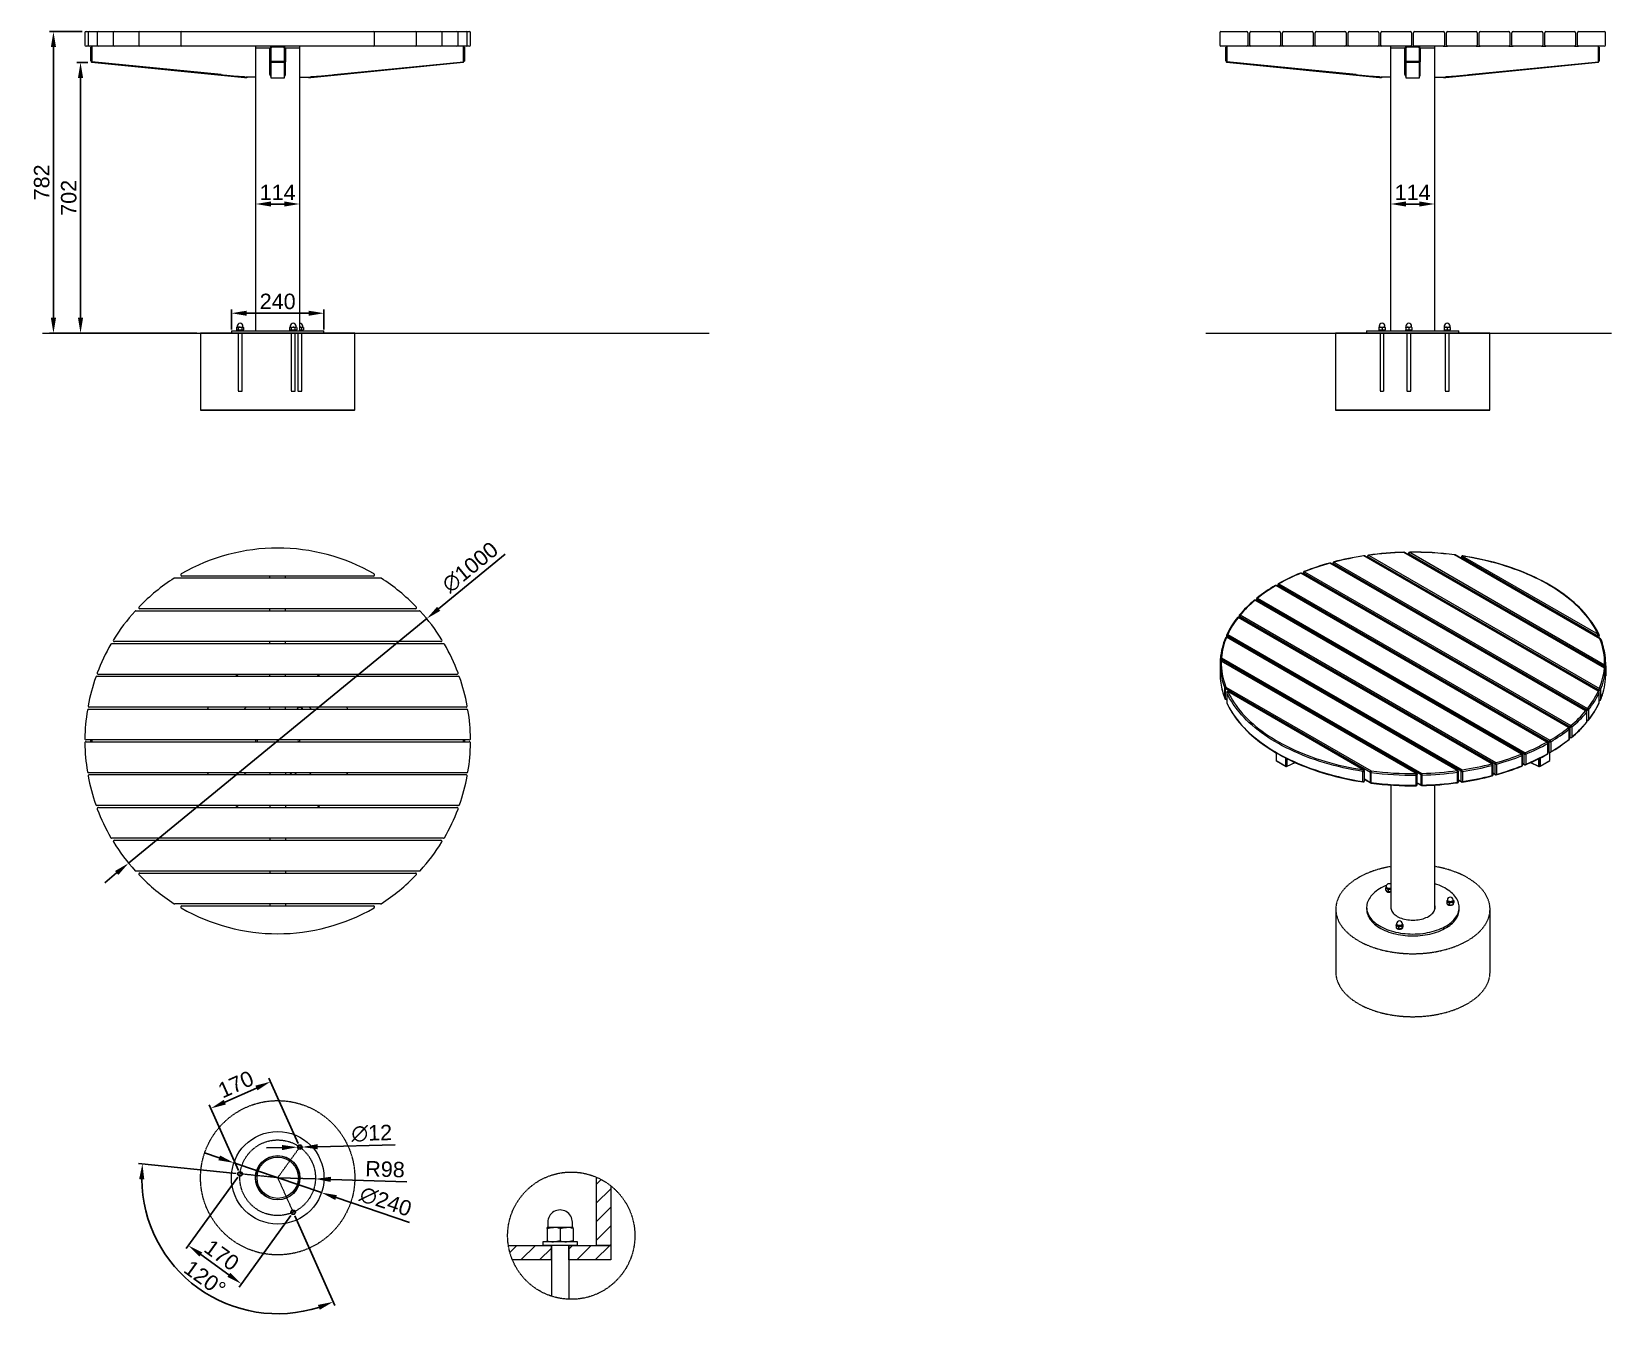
# Model space of a CAD drawing. Header units: millimetres. Extents: x -359 to 3738, y -21 to 3320.
import ezdxf

# ---------------------------------------------------------------- set-up
doc = ezdxf.new("R2010")
doc.units = ezdxf.units.MM
doc.linetypes.add('HIDDEN', pattern=[1.905, 1.27, -0.635])
for name, color, linetype, lineweight in [('ZANO_O', 10, 'Continuous', 0), ('ZANO_R', 7, 'Continuous', 0), ('ZANO_R_przerywana', 7, 'HIDDEN', 0), ('ZANO_W', 1, 'Continuous', 0)]:
    doc.layers.add(name, color=color, linetype=linetype, lineweight=lineweight)
doc.styles.add('Arial', font='arial.ttf')
doc.styles.get("Standard").update_dxf_attribs({"font": 'ARIALUNI.TTF'})
doc.dimstyles.new('pl i ang', dxfattribs={"dimtxt": 50, "dimasz": 50, "dimexe": 1.25, "dimexo": 0.625, "dimgap": 10, "dimtad": 1, "dimtoh": 1, "dimtxsty": 'Standard', "dimcen": 2.5, "dimclrd": 1, "dimclre": 1, "dimclrt": 1, "dimadec": 0, "dimazin": 0, "dimtfac": 1, "dimtmove": 0, "dimatfit": 3, "dimfxl": 1, "dimarcsym": 1})

msp = doc.modelspace()

# ---------------------------------------------------------------- blocks, each defined once
blk = doc.blocks.new('*D404')
at = {"layer": 'ZANO_W', "color": 1, "lineweight": -2}
for p, q in [((171.7, 359.6), (-81.6, 385.6)), ((323.2, 249.9), (427.3, 17.6))]:
    blk.add_line(p, q, dxfattribs=at)
blk.add_arc((279.1, 348.5), 352.6, 180.6304, 287.624, dxfattribs=at)
at = {"layer": 'ZANO_W', "color": 1}
for points in [[(-66.8, 344.3), (-80.2, 344.9), (-71.7, 384.6)], [(388.2, 6.2), (383.5, 18.7), (423.2, 26.7)]]:
    blk.add_solid(points, dxfattribs=at)
at = {"layer": 'ZANO_W', "color": 1, "insert": (90.5, 87.6), "char_height": 40, "attachment_point": 5, "rotation": 324.1272, "style": 'Arial'}
blk.add_mtext('120%%d', dxfattribs=at)
blk = doc.blocks.new('*D405')
at = {"layer": 'ZANO_W', "color": 1, "lineweight": -2}
for p, q in [((279.1, 348.5), (377, 345.5)), ((417, 344.3), (614.4, 338.3))]:
    blk.add_line(p, q, dxfattribs=at)
at = {"layer": 'ZANO_W', "color": 1}
blk.add_solid([(417.2, 351), (416.8, 337.6), (377, 345.5)], dxfattribs=at)
at = {"layer": 'ZANO_W', "color": 1, "insert": (557.5, 370.5), "char_height": 40, "attachment_point": 5, "rotation": 358.258, "style": 'Arial'}
blk.add_mtext('R98', dxfattribs=at)
blk = doc.blocks.new('*D406')
at = {"layer": 'ZANO_W', "color": 1, "lineweight": -2}
for p, q in [((290.5, 426.9), (250.5, 426)), ((330.5, 427.8), (342.5, 428.1)), ((382.5, 429), (584, 433.5))]:
    blk.add_line(p, q, dxfattribs=at)
at = {"layer": 'ZANO_W', "color": 1}
for points in [[(290.7, 420.2), (290.4, 433.5), (330.5, 427.8)], [(382.4, 435.6), (382.7, 422.3), (342.5, 428.1)]]:
    blk.add_solid(points, dxfattribs=at)
at = {"layer": 'ZANO_W', "color": 1, "insert": (523.1, 463.7), "char_height": 40, "attachment_point": 5, "rotation": 1.2896, "style": 'Arial'}
blk.add_mtext('∅12', dxfattribs=at)
blk = doc.blocks.new('*D407')
at = {"layer": 'ZANO_W', "color": 1, "lineweight": -2}
for p, q in [((127.6, 400), (89.7, 412.8)), ((165.5, 387.1), (392.7, 309.9)), ((430.6, 297), (620.9, 232.4))]:
    blk.add_line(p, q, dxfattribs=at)
at = {"layer": 'ZANO_W', "color": 1}
for points in [[(125.5, 393.7), (129.7, 406.3), (165.5, 387.1)], [(432.7, 303.3), (428.4, 290.7), (392.7, 309.9)]]:
    blk.add_solid(points, dxfattribs=at)
at = {"layer": 'ZANO_W', "color": 1, "insert": (559.2, 286.7), "char_height": 40, "attachment_point": 5, "rotation": 341.2329, "style": 'Arial'}
blk.add_mtext('∅240', dxfattribs=at)
blk = doc.blocks.new('*D408')
at = {"layer": 'ZANO_W', "color": 1, "lineweight": -2}
for p, q in [((175.7, 350.4), (41.4, 164.7)), ((313.3, 251), (179, 65.2)), ((79.7, 149.4), (152.4, 96.8))]:
    blk.add_line(p, q, dxfattribs=at)
at = {"layer": 'ZANO_W', "color": 1}
for points in [[(83.6, 154.8), (75.8, 144), (47.3, 172.8)], [(148.5, 91.4), (156.3, 102.2), (184.9, 73.4)]]:
    blk.add_solid(points, dxfattribs=at)
at = {"layer": 'ZANO_W', "color": 1, "insert": (133.9, 147.7), "char_height": 40, "attachment_point": 5, "rotation": 324.1272, "style": 'Arial'}
blk.add_mtext('170', dxfattribs=at)
blk = doc.blocks.new('*D409')
at = {"layer": 'ZANO_W', "color": 1, "lineweight": -2}
for p, q in [((142.1, 544.5), (224, 581.2)), ((332.4, 437), (256.4, 606.7)), ((177.5, 367.7), (101.5, 537.3))]:
    blk.add_line(p, q, dxfattribs=at)
at = {"layer": 'ZANO_W', "color": 1}
for points in [[(226.8, 575.1), (221.3, 587.3), (260.5, 597.6)], [(139.4, 550.6), (144.9, 538.5), (105.6, 528.2)]]:
    blk.add_solid(points, dxfattribs=at)
at = {"layer": 'ZANO_W', "color": 1, "insert": (170.6, 590.6), "char_height": 40, "attachment_point": 5, "rotation": 24.1272, "style": 'Arial'}
blk.add_mtext('170', dxfattribs=at)
blk = doc.blocks.new('*D410')
at = {"layer": 'ZANO_O', "color": 1, "lineweight": -2}
for p, q in [((159.1, 2548.4), (159.1, 2600.2)), ((199.1, 2590.2), (359.1, 2590.2)), ((399.1, 2548.4), (399.1, 2600.2))]:
    blk.add_line(p, q, dxfattribs=at)
at = {"layer": 'ZANO_O', "color": 1}
for points in [[(199.1, 2596.8), (199.1, 2583.5), (159.1, 2590.2)], [(359.1, 2583.5), (359.1, 2596.8), (399.1, 2590.2)]]:
    blk.add_solid(points, dxfattribs=at)
at = {"layer": 'ZANO_O', "color": 1, "insert": (279.1, 2620.6), "char_height": 40, "attachment_point": 5, "style": 'Arial'}
blk.add_mtext('240', dxfattribs=at)
blk = doc.blocks.new('*D411')
at = {"layer": 'ZANO_O', "color": 1, "lineweight": -2}
for p, q in [((221.9, 2883.4), (221.9, 2883.4)), ((261.9, 2873.4), (296.2, 2873.4)), ((336.2, 2883.4), (336.2, 2883.4))]:
    blk.add_line(p, q, dxfattribs=at)
at = {"layer": 'ZANO_O', "color": 1}
for points in [[(261.9, 2880.1), (261.9, 2866.8), (221.9, 2873.4)], [(296.2, 2866.8), (296.2, 2880.1), (336.2, 2873.4)]]:
    blk.add_solid(points, dxfattribs=at)
at = {"layer": 'ZANO_O', "color": 1, "insert": (279.1, 2903.5), "char_height": 40, "attachment_point": 5, "style": 'Arial'}
blk.add_mtext('114', dxfattribs=at)
blk = doc.blocks.new('*D412')
at = {"layer": 'ZANO_O', "color": 1, "lineweight": -2}
for p, q in [((3165.4, 2883.4), (3165.4, 2883.4)), ((3205.4, 2873.4), (3239.7, 2873.4)), ((3279.7, 2883.4), (3279.7, 2883.4))]:
    blk.add_line(p, q, dxfattribs=at)
at = {"layer": 'ZANO_O', "color": 1}
for points in [[(3205.4, 2880.1), (3205.4, 2866.8), (3165.4, 2873.4)], [(3239.7, 2866.8), (3239.7, 2880.1), (3279.7, 2873.4)]]:
    blk.add_solid(points, dxfattribs=at)
at = {"layer": 'ZANO_O', "color": 1, "insert": (3222.5, 2903.5), "char_height": 40, "attachment_point": 5, "style": 'Arial'}
blk.add_mtext('114', dxfattribs=at)
blk = doc.blocks.new('*D413')
at = {"layer": 'ZANO_O', "color": 1, "lineweight": -2}
for p, q in [((-213.3, 3240.4), (-242.1, 3240.4)), ((-232.1, 3200.4), (-232.1, 2578.4)), ((69.1, 2538.4), (-242.1, 2538.4))]:
    blk.add_line(p, q, dxfattribs=at)
at = {"layer": 'ZANO_O', "color": 1}
for points in [[(-225.5, 3200.4), (-238.8, 3200.4), (-232.1, 3240.4)], [(-238.8, 2578.4), (-225.5, 2578.4), (-232.1, 2538.4)]]:
    blk.add_solid(points, dxfattribs=at)
at = {"layer": 'ZANO_O', "color": 1, "insert": (-262.6, 2889.4), "char_height": 40, "attachment_point": 5, "rotation": 90, "style": 'Arial'}
blk.add_mtext('702', dxfattribs=at)
blk = doc.blocks.new('*D414')
at = {"layer": 'ZANO_O', "color": 1, "lineweight": -2}
for p, q in [((-227.9, 3320.4), (-312.4, 3320.4)), ((-302.4, 3280.4), (-302.4, 2578.4)), ((-227.9, 2538.4), (-312.4, 2538.4))]:
    blk.add_line(p, q, dxfattribs=at)
at = {"layer": 'ZANO_O', "color": 1}
for points in [[(-295.7, 3280.4), (-309.1, 3280.4), (-302.4, 3320.4)], [(-309.1, 2578.4), (-295.7, 2578.4), (-302.4, 2538.4)]]:
    blk.add_solid(points, dxfattribs=at)
at = {"layer": 'ZANO_O', "color": 1, "insert": (-332.8, 2929.4), "char_height": 40, "attachment_point": 5, "rotation": 90, "style": 'Arial'}
blk.add_mtext('782', dxfattribs=at)
blk = doc.blocks.new('*D418')
at = {"layer": 'ZANO_O', "color": 1, "lineweight": -2}
for p, q in [((868.9, 1965), (696.6, 1823.7)), ((-107.5, 1164.2), (665.7, 1798.3)), ((-138.5, 1138.8), (-169.4, 1113.4))]:
    blk.add_line(p, q, dxfattribs=at)
at = {"layer": 'ZANO_O', "color": 1}
for points in [[(692.4, 1828.8), (700.9, 1818.5), (665.7, 1798.3)], [(-134.2, 1133.6), (-142.7, 1143.9), (-107.5, 1164.2)]]:
    blk.add_solid(points, dxfattribs=at)
at = {"layer": 'ZANO_O', "color": 1, "insert": (778.3, 1931.4), "char_height": 40, "attachment_point": 5, "rotation": 39.3551, "style": 'Arial'}
blk.add_mtext('∅1000', dxfattribs=at)

# ---------------------------------------------------------------- dimensions: what is measured, and where the dimension line sits
at = {"layer": 'ZANO_O'}
for base, p1, p2, picture, middle in [((-302.4, 2538.4), (-217.9, 3320.4), (-217.9, 2538.4), '*D414', (-332.8, 2929.4)), ((-232.1, 2538.4), (-203.3, 3240.4), (79.1, 2538.4), '*D413', (-262.6, 2889.4))]:
    dim = msp.add_linear_dim(base=base, p1=p1, p2=p2, angle=90, dimstyle='pl i ang', override={"dimtxt": 40, "dimasz": 40, "dimexe": 10, "dimexo": 10, "dimtoh": 0, "dimdec": 0, "dimtxsty": 'Arial', "dimtdec": 0, "dimtmove": 1}, dxfattribs=at)
    dim.commit()
    dim.dimension.update_dxf_attribs({"geometry": picture, "text_midpoint": middle})
for base, p1, p2, picture, middle in [((336.2, 2873.4), (221.9, 2873.4), (336.2, 2873.4), '*D411', (279.1, 2903.5)), ((3279.7, 2873.4), (3165.4, 2873.4), (3279.7, 2873.4), '*D412', (3222.5, 2903.5)), ((399.1, 2590.2), (159.1, 2538.4), (399.1, 2538.4), '*D410', (279.1, 2620.6))]:
    dim = msp.add_linear_dim(base=base, p1=p1, p2=p2, dimstyle='pl i ang', override={"dimtxt": 40, "dimasz": 40, "dimexe": 10, "dimexo": 10, "dimtoh": 0, "dimdec": 0, "dimtxsty": 'Arial', "dimtdec": 0, "dimtmove": 1}, dxfattribs=at)
    dim.commit()
    dim.dimension.update_dxf_attribs({"geometry": picture, "text_midpoint": middle})
dim = msp.add_diameter_dim_2p(p1=(-107.5, 1164.2), p2=(665.7, 1798.3), dimstyle='pl i ang', override={"dimtxt": 40, "dimasz": 40, "dimexe": 10, "dimexo": 10, "dimtoh": 0, "dimdec": 0, "dimtxsty": 'Arial', "dimtdec": 0, "dimtmove": 1}, dxfattribs=at)
dim.commit()
dim.dimension.update_dxf_attribs({"geometry": '*D418', "text_midpoint": (778.3, 1931.4)})
at = {"layer": 'ZANO_W'}
for p2, distance, picture, middle in [((336.5, 427.9), 185.9, '*D409', (170.6, 590.6)), ((319.2, 259.1), -229.2, '*D408', (133.9, 147.7))]:
    dim = msp.add_aligned_dim(p1=(181.6, 358.5), p2=p2, distance=distance, dimstyle='pl i ang', override={"dimtxt": 40, "dimasz": 40, "dimexe": 10, "dimexo": 10, "dimtoh": 0, "dimdec": 0, "dimtxsty": 'Arial', "dimtdec": 0, "dimtmove": 1}, dxfattribs=at)
    dim.commit()
    dim.dimension.update_dxf_attribs({"geometry": picture, "text_midpoint": middle})
for p1, p2, picture, middle in [((330.5, 427.8), (342.5, 428.1), '*D406', (523.8, 432.1)), ((165.5, 387.1), (392.7, 309.9), '*D407', (549, 256.8))]:
    dim = msp.add_diameter_dim_2p(p1=p1, p2=p2, dimstyle='pl i ang', override={"dimtxt": 40, "dimasz": 40, "dimexe": 10, "dimexo": 10, "dimtoh": 0, "dimdec": 0, "dimtxsty": 'Arial', "dimtdec": 0, "dimtmove": 1}, dxfattribs=at)
    dim.commit()
    dim.dimension.update_dxf_attribs({"geometry": picture, "text_midpoint": middle, "dimtype": 163})
dim = msp.add_angular_dim_2l(base=(-12.8, 150.7), line1=((279.1, 348.5), (319.2, 259.1)), line2=((279.1, 348.5), (181.6, 358.5)), dimstyle='pl i ang', override={"dimtxt": 40, "dimasz": 40, "dimexe": 10, "dimexo": 10, "dimtoh": 0, "dimdec": 0, "dimtxsty": 'Arial', "dimtdec": 0, "dimtmove": 1}, dxfattribs=at)
dim.commit()
dim.dimension.update_dxf_attribs({"geometry": '*D404', "text_midpoint": (90.5, 87.6)})
dim = msp.add_radius_dim(center=(279.1, 348.5), mpoint=(377, 345.5), dimstyle='pl i ang', override={"dimtxt": 40, "dimasz": 40, "dimexe": 10, "dimexo": 10, "dimtoh": 0, "dimdec": 0, "dimtxsty": 'Arial', "dimtdec": 0, "dimtmove": 1}, dxfattribs=at)
dim.commit()
dim.dimension.update_dxf_attribs({"geometry": '*D405', "text_midpoint": (556.6, 340.1), "dimtype": 164})

# ---------------------------------------------------------------- linework, layer by layer
at = {"layer": 'ZANO_R'}
for p, q in [((-217.9, 3320.4), (-211.5, 3320.4)), ((-211.5, 3320.4), (-209.6, 3320.4)), ((-209.6, 3320.4), (-189.9, 3320.4)), ((-189.9, 3320.4), (-185.9, 3320.4)), ((-185.9, 3320.4), (-150.7, 3320.4)), ((-150.7, 3320.4), (-144.2, 3320.4)), ((-144.2, 3320.4), (-88.5, 3320.4)), ((-88.5, 3320.4), (-78.2, 3320.4)), ((-78.2, 3320.4), (12.6, 3320.4)), ((12.6, 3320.4), (30.7, 3320.4)), ((30.7, 3320.4), (527.4, 3320.4)), ((527.4, 3320.4), (545.6, 3320.4)), ((545.6, 3320.4), (636.4, 3320.4)), ((636.4, 3320.4), (646.7, 3320.4)), ((646.7, 3320.4), (702.4, 3320.4)), ((702.4, 3320.4), (708.9, 3320.4)), ((708.9, 3320.4), (744.1, 3320.4)), ((744.1, 3320.4), (748.1, 3320.4)), ((748.1, 3320.4), (767.8, 3320.4)), ((767.8, 3320.4), (769.7, 3320.4)), ((769.7, 3320.4), (776.1, 3320.4)), ((2725.5, 3320.4), (2792, 3320.4)), ((2803, 3320.4), (2877, 3320.4)), ((2888, 3320.4), (2962, 3320.4)), ((2973, 3320.4), (3047, 3320.4)), ((3058, 3320.4), (3132, 3320.4)), ((3143, 3320.4), (3217, 3320.4)), ((3228, 3320.4), (3302, 3320.4)), ((3313, 3320.4), (3387, 3320.4)), ((3398, 3320.4), (3472, 3320.4)), ((3483, 3320.4), (3557, 3320.4)), ((3568, 3320.4), (3642, 3320.4)), ((3653, 3320.4), (3719.5, 3320.4)), ((-220.9, 3317.4), (-220.9, 3285.4)), ((-211.5, 3282.4), (-217.9, 3282.4)), ((-212.6, 3317.4), (-212.6, 3285.4)), ((-209.6, 3282.4), (-211.5, 3282.4)), ((-189.9, 3282.4), (-209.6, 3282.4)), ((-203.1, 3280.4), (-205.1, 3280.4)), ((-205.1, 3276), (-205.1, 3280.4)), ((-203.1, 3282.4), (-203.1, 3276)), ((-185.9, 3282.4), (-189.9, 3282.4)), ((-188.9, 3317.4), (-188.9, 3285.4)), ((-150.7, 3282.4), (-185.9, 3282.4)), ((-144.2, 3282.4), (-150.7, 3282.4)), ((-147.2, 3317.4), (-147.2, 3285.4)), ((-88.5, 3282.4), (-144.2, 3282.4)), ((-78.2, 3282.4), (-88.5, 3282.4)), ((-81.2, 3317.4), (-81.2, 3285.4)), ((12.6, 3282.4), (-78.2, 3282.4)), ((30.7, 3282.4), (12.6, 3282.4)), ((27.7, 3317.4), (27.7, 3285.4)), ((527.4, 3282.4), (30.7, 3282.4)), ((221.9, 3282.4), (221.9, 3276)), ((221.9, 3278.4), (259.6, 3278.4)), ((292.7, 3280.4), (265.5, 3280.4)), ((298.6, 3278.4), (336.2, 3278.4)), ((336.2, 3276), (336.2, 3282.4)), ((545.6, 3282.4), (527.4, 3282.4)), ((530.4, 3285.4), (530.4, 3317.4)), ((636.4, 3282.4), (545.6, 3282.4)), ((646.7, 3282.4), (636.4, 3282.4)), ((639.4, 3285.4), (639.4, 3317.4)), ((702.4, 3282.4), (646.7, 3282.4)), ((708.9, 3282.4), (702.4, 3282.4)), ((705.4, 3285.4), (705.4, 3317.4)), ((744.1, 3282.4), (708.9, 3282.4)), ((748.1, 3282.4), (744.1, 3282.4)), ((747.1, 3285.4), (747.1, 3317.4)), ((767.8, 3282.4), (748.1, 3282.4)), ((761.2, 3276), (761.2, 3282.4)), ((761.2, 3280.4), (763.2, 3280.4)), ((763.2, 3280.4), (763.2, 3276)), ((769.7, 3282.4), (767.8, 3282.4)), ((776.1, 3282.4), (769.7, 3282.4)), ((770.8, 3285.4), (770.8, 3317.4)), ((779.1, 3285.4), (779.1, 3317.4)), ((2722.5, 3317.4), (2722.5, 3285.4)), ((2792, 3282.4), (2725.5, 3282.4)), ((2740.4, 3280.4), (2738.4, 3280.4)), ((2738.4, 3276), (2738.4, 3280.4)), ((2740.4, 3282.4), (2740.4, 3276)), ((2803, 3282.4), (2792, 3282.4)), ((2795, 3317.4), (2795, 3285.4)), ((2800, 3285.4), (2800, 3317.4)), ((2877, 3282.4), (2803, 3282.4)), ((2888, 3282.4), (2877, 3282.4)), ((2880, 3317.4), (2880, 3285.4)), ((2885, 3285.4), (2885, 3317.4)), ((2962, 3282.4), (2888, 3282.4)), ((2973, 3282.4), (2962, 3282.4)), ((2965, 3317.4), (2965, 3285.4)), ((2970, 3285.4), (2970, 3317.4)), ((3047, 3282.4), (2973, 3282.4)), ((3058, 3282.4), (3047, 3282.4)), ((3050, 3317.4), (3050, 3285.4)), ((3055, 3285.4), (3055, 3317.4)), ((3132, 3282.4), (3058, 3282.4)), ((3143, 3282.4), (3132, 3282.4)), ((3135, 3317.4), (3135, 3285.4)), ((3140, 3285.4), (3140, 3317.4)), ((3217, 3282.4), (3143, 3282.4)), ((3165.4, 3282.4), (3165.4, 3276)), ((3165.4, 3278.4), (3203, 3278.4)), ((3236.1, 3280.4), (3208.9, 3280.4)), ((3217, 3282.4), (3228, 3282.4)), ((3220, 3317.4), (3220, 3285.4)), ((3225, 3285.4), (3225, 3317.4)), ((3302, 3282.4), (3228, 3282.4)), ((3242.1, 3278.4), (3279.7, 3278.4)), ((3279.7, 3276), (3279.7, 3282.4)), ((3302, 3282.4), (3313, 3282.4)), ((3305, 3317.4), (3305, 3285.4)), ((3310, 3285.4), (3310, 3317.4)), ((3387, 3282.4), (3313, 3282.4)), ((3387, 3282.4), (3398, 3282.4)), ((3390, 3317.4), (3390, 3285.4)), ((3395, 3285.4), (3395, 3317.4)), ((3472, 3282.4), (3398, 3282.4)), ((3472, 3282.4), (3483, 3282.4)), ((3475, 3317.4), (3475, 3285.4)), ((3480, 3285.4), (3480, 3317.4)), ((3557, 3282.4), (3483, 3282.4)), ((3557, 3282.4), (3568, 3282.4)), ((3560, 3317.4), (3560, 3285.4)), ((3565, 3285.4), (3565, 3317.4)), ((3642, 3282.4), (3568, 3282.4)), ((3642, 3282.4), (3653, 3282.4)), ((3645, 3317.4), (3645, 3285.4)), ((3650, 3285.4), (3650, 3317.4)), ((3719.5, 3282.4), (3653, 3282.4)), ((3704.7, 3276), (3704.7, 3282.4)), ((3704.7, 3280.4), (3706.7, 3280.4)), ((3706.7, 3280.4), (3706.7, 3276)), ((3722.5, 3285.4), (3722.5, 3317.4)), ((-205.1, 3243.4), (-205.1, 3276)), ((-203.1, 3243.4), (-205.1, 3243.4)), ((-203.3, 3240.4), (-203.1, 3242.4)), ((192.8, 3200.8), (-203.3, 3240.4)), ((-203.1, 3276), (-203.1, 3242.4)), ((132.9, 3208.8), (-203.1, 3242.4)), ((221.9, 3276), (221.9, 3208.8)), ((259.1, 3242.4), (259.1, 3276)), ((259.1, 3242.4), (262.3, 3242.4)), ((259.1, 3208.8), (259.1, 3242.4)), ((261.1, 3276), (261.1, 3243.4)), ((261.1, 3243.4), (297.1, 3243.4)), ((261.1, 3240.4), (261.1, 3242.4)), ((297.1, 3242.4), (261.1, 3242.4)), ((297.1, 3240.4), (261.1, 3240.4)), ((261.1, 3240.4), (261.1, 3200.8)), ((262.3, 3242.4), (262.3, 3243.4)), ((295.9, 3243.4), (295.9, 3242.4)), ((295.9, 3242.4), (299.1, 3242.4)), ((297.1, 3243.4), (297.1, 3276)), ((297.1, 3240.4), (297.1, 3242.4)), ((297.1, 3200.8), (297.1, 3240.4)), ((299.1, 3276), (299.1, 3242.4)), ((299.1, 3208.8), (299.1, 3242.4)), ((336.2, 3208.8), (336.2, 3276)), ((761.4, 3240.4), (365.4, 3200.8)), ((425.2, 3208.8), (761.2, 3242.4)), ((761.2, 3242.4), (761.2, 3276)), ((761.2, 3243.4), (763.2, 3243.4)), ((761.4, 3240.4), (761.2, 3242.4)), ((763.2, 3276), (763.2, 3243.4)), ((2738.4, 3243.4), (2738.4, 3276)), ((2740.4, 3243.4), (2738.4, 3243.4)), ((2740.2, 3240.4), (2740.4, 3242.4)), ((3136.2, 3200.8), (2740.2, 3240.4)), ((2740.4, 3276), (2740.4, 3242.4)), ((3076.4, 3208.8), (2740.4, 3242.4)), ((3165.4, 3276), (3165.4, 3208.8)), ((3202.5, 3242.4), (3202.5, 3276)), ((3202.5, 3208.8), (3202.5, 3242.4)), ((3202.5, 3242.4), (3205.7, 3242.4)), ((3204.5, 3276), (3204.5, 3243.4)), ((3204.5, 3243.4), (3240.5, 3243.4)), ((3204.5, 3240.4), (3204.5, 3242.4)), ((3240.5, 3242.4), (3204.5, 3242.4)), ((3240.5, 3240.4), (3204.5, 3240.4)), ((3204.5, 3240.4), (3204.5, 3200.8)), ((3205.7, 3242.4), (3205.7, 3243.4)), ((3239.3, 3243.4), (3239.3, 3242.4)), ((3239.3, 3242.4), (3242.5, 3242.4)), ((3240.5, 3243.4), (3240.5, 3276)), ((3240.5, 3240.4), (3240.5, 3242.4)), ((3240.5, 3200.8), (3240.5, 3240.4)), ((3242.5, 3276), (3242.5, 3242.4)), ((3242.5, 3208.8), (3242.5, 3242.4)), ((3279.7, 3208.8), (3279.7, 3276)), ((3704.9, 3240.4), (3308.9, 3200.8)), ((3368.7, 3208.8), (3704.7, 3242.4)), ((3704.7, 3242.4), (3704.7, 3276)), ((3704.7, 3243.4), (3706.7, 3243.4)), ((3704.9, 3240.4), (3704.7, 3242.4)), ((3706.7, 3276), (3706.7, 3243.4)), ((193, 3202.8), (179.4, 3204.2)), ((221.9, 3202.4), (196.9, 3202.4)), ((198.9, 3202.2), (198.7, 3200.2)), ((221.9, 3208.8), (221.9, 3202.4)), ((221.9, 3202.4), (221.9, 2544.4)), ((267.1, 3200.2), (291.1, 3200.2)), ((336.2, 3202.4), (336.2, 3208.8)), ((336.2, 2544.4), (336.2, 3202.4)), ((336.2, 3202.4), (361.2, 3202.4)), ((359.4, 3200.2), (359.2, 3202.2)), ((378.8, 3204.2), (365.2, 3202.8)), ((3136.4, 3202.8), (3122.9, 3204.2)), ((3165.4, 3202.4), (3140.4, 3202.4)), ((3142.4, 3202.2), (3142.2, 3200.2)), ((3165.4, 3208.8), (3165.4, 3202.4)), ((3165.4, 3202.4), (3165.4, 2544.4)), ((3210.5, 3200.2), (3234.5, 3200.2)), ((3279.7, 3202.4), (3279.7, 3208.8)), ((3279.7, 2544.4), (3279.7, 3202.4)), ((3279.7, 3202.4), (3304.7, 3202.4)), ((3302.9, 3200.2), (3302.7, 3202.2)), ((3322.2, 3204.2), (3308.7, 3202.8)), ((159.1, 2544.4), (159.1, 2538.4)), ((159.1, 2544.4), (376.3, 2544.4)), ((173.6, 2554), (172.4, 2553.3)), ((172.4, 2553.3), (172.4, 2546.7)), ((172.4, 2546.7), (173.6, 2546)), ((173.6, 2554), (174.7, 2554)), ((173.6, 2546), (173.6, 2544.4)), ((173.6, 2546), (174.7, 2546)), ((174.1, 2556.5), (174.1, 2554.3)), ((181.6, 2554), (174.7, 2554)), ((181.6, 2546), (174.7, 2546)), ((177, 2553.3), (177, 2546.7)), ((181.6, 2554), (188.5, 2554)), ((188.6, 2546), (181.6, 2546)), ((181.6, 2546), (188.5, 2546)), ((186.2, 2553.3), (186.2, 2546.7)), ((188.5, 2554), (189.6, 2554)), ((188.5, 2546), (189.6, 2546)), ((189.1, 2554.3), (189.1, 2556.5)), ((190.8, 2553.3), (189.6, 2554)), ((189.6, 2546), (190.8, 2546.7)), ((189.6, 2544.4), (189.6, 2546)), ((190.8, 2553.3), (190.8, 2546.7)), ((311.2, 2554), (309.9, 2553.3)), ((309.9, 2553.3), (309.9, 2546.7)), ((309.9, 2546.7), (311.2, 2546)), ((311.2, 2554), (312.2, 2554)), ((311.2, 2546), (311.2, 2544.4)), ((326.1, 2546), (311.2, 2546)), ((311.2, 2546), (312.2, 2546)), ((311.7, 2556.5), (311.7, 2554.3)), ((312.2, 2554), (319.2, 2554)), ((312.2, 2546), (319.2, 2546)), ((314.5, 2553.3), (314.5, 2546.7)), ((319.2, 2554), (326.1, 2554)), ((319.2, 2546), (326.1, 2546)), ((323.8, 2553.3), (323.8, 2546.7)), ((327.2, 2554), (326.1, 2554)), ((327.2, 2546), (326.1, 2546)), ((326.7, 2554.3), (326.7, 2556.5)), ((328.4, 2553.3), (327.2, 2554)), ((327.2, 2546), (328.4, 2546.7)), ((327.2, 2544.4), (327.2, 2546)), ((328.4, 2553.3), (328.4, 2546.7)), ((336.2, 2554), (336.5, 2554)), ((336.2, 2554), (336.5, 2554)), ((343.4, 2546), (336.2, 2546)), ((336.5, 2546), (336.2, 2546)), ((336.2, 2546), (336.5, 2546)), ((336.5, 2554), (343.4, 2554)), ((336.5, 2546), (343.4, 2546)), ((341.1, 2553.3), (341.1, 2546.7)), ((343.4, 2554), (344.5, 2554)), ((343.4, 2546), (344.5, 2546)), ((344, 2554.3), (344, 2556.5)), ((345.8, 2553.3), (344.5, 2554)), ((344.5, 2546), (345.8, 2546.7)), ((344.5, 2544.4), (344.5, 2546)), ((345.8, 2553.3), (345.8, 2546.7)), ((376.3, 2544.4), (399.1, 2544.4)), ((399.1, 2538.4), (399.1, 2544.4)), ((3102.5, 2544.4), (3102.5, 2538.4)), ((3102.5, 2544.4), (3342.5, 2544.4)), ((3135.1, 2554), (3135.1, 2553.3)), ((3139.1, 2554), (3135.1, 2554)), ((3135.1, 2553.3), (3135.1, 2546.7)), ((3135.1, 2546.7), (3135.1, 2546)), ((3135.1, 2546), (3135.1, 2544.4)), ((3139.1, 2546), (3135.1, 2546)), ((3135.6, 2556.5), (3135.6, 2554.3)), ((3139.1, 2554), (3147.1, 2554)), ((3151.1, 2546), (3139.1, 2546)), ((3139.1, 2546), (3147.1, 2546)), ((3143.1, 2553.3), (3143.1, 2546.7)), ((3147.1, 2554), (3151.1, 2554)), ((3147.1, 2546), (3151.1, 2546)), ((3150.6, 2554.3), (3150.6, 2556.5)), ((3151.1, 2553.3), (3151.1, 2554)), ((3151.1, 2553.3), (3151.1, 2546.7)), ((3151.1, 2546), (3151.1, 2546.7)), ((3151.1, 2544.4), (3151.1, 2546)), ((3204.5, 2553.3), (3204.5, 2554)), ((3204.5, 2554), (3208.5, 2554)), ((3204.5, 2553.3), (3204.5, 2546.7)), ((3204.5, 2546), (3204.5, 2546.7)), ((3204.5, 2546), (3204.5, 2544.4)), ((3220.5, 2546), (3204.5, 2546)), ((3204.5, 2546), (3208.5, 2546)), ((3205, 2556.5), (3205, 2554.3)), ((3208.5, 2554), (3216.5, 2554)), ((3208.5, 2546), (3216.5, 2546)), ((3212.5, 2553.3), (3212.5, 2546.7)), ((3220.5, 2554), (3216.5, 2554)), ((3220.5, 2546), (3216.5, 2546)), ((3220, 2554.3), (3220, 2556.5)), ((3220.5, 2553.3), (3220.5, 2554)), ((3220.5, 2553.3), (3220.5, 2546.7)), ((3220.5, 2546), (3220.5, 2546.7)), ((3220.5, 2544.4), (3220.5, 2546)), ((3304, 2554), (3304, 2553.3)), ((3304, 2554), (3308, 2554)), ((3304, 2553.3), (3304, 2546.7)), ((3304, 2546.7), (3304, 2546)), ((3304, 2546), (3304, 2544.4)), ((3320, 2546), (3304, 2546)), ((3304, 2546), (3308, 2546)), ((3304.5, 2556.5), (3304.5, 2554.3)), ((3308, 2554), (3316, 2554)), ((3308, 2546), (3316, 2546)), ((3312, 2553.3), (3312, 2546.7)), ((3316, 2554), (3320, 2554)), ((3316, 2546), (3320, 2546)), ((3319.5, 2554.3), (3319.5, 2556.5)), ((3320, 2553.3), (3320, 2554)), ((3320, 2553.3), (3320, 2546.7)), ((3320, 2546), (3320, 2546.7)), ((3320, 2544.4), (3320, 2546)), ((3342.5, 2538.4), (3342.5, 2544.4)), ((-330.7, 2538.4), (1398.3, 2538.4)), ((79.1, 2538.4), (187.4, 2538.4)), ((479.1, 2538.4), (79.1, 2538.4)), ((176.6, 2538.4), (186.6, 2538.4)), ((187.4, 2538.4), (479.1, 2538.4)), ((314.2, 2538.4), (324.1, 2538.4)), ((331.5, 2538.4), (341.5, 2538.4)), ((2686.6, 2538.4), (3738, 2538.4)), ((3022.5, 2538.4), (3400.3, 2538.4)), ((3422.5, 2538.4), (3022.5, 2538.4)), ((3138.1, 2538.4), (3148.1, 2538.4)), ((3207.5, 2538.4), (3217.5, 2538.4)), ((3307, 2538.4), (3317, 2538.4)), ((3400.3, 2538.4), (3422.5, 2538.4)), ((3719.7, 1669.9), (3199.9, 1970)), ((3721.2, 1670), (3201.4, 1970.1)), ((3212, 1967.8), (3212, 1964)), ((3215, 1970.2), (3720.2, 1678.6)), ((3671.2, 1559.1), (3008, 1942)), ((3672.7, 1559.2), (3009.5, 1942.1)), ((3015.6, 1942.4), (3015.6, 1938.6)), ((3674.1, 1561.5), (3016.5, 1941.1)), ((3016.5, 1941.1), (3016.5, 1938.1)), ((3018.6, 1944.8), (3676.2, 1565.2)), ((3703.7, 1609.8), (3095.8, 1960.7)), ((3705.2, 1609.9), (3097.3, 1960.8)), ((3105.2, 1960), (3105.2, 1956.3)), ((3704.7, 1613.3), (3106.1, 1958.8)), ((3106.1, 1958.8), (3106.1, 1955.7)), ((3108.2, 1962.5), (3706.8, 1616.9)), ((3718.1, 1674.9), (3212.9, 1966.6)), ((3212.9, 1966.6), (3212.9, 1963.5)), ((3708.4, 1745.8), (3331.5, 1963.4)), ((3709.9, 1746), (3333, 1963.6)), ((3349.1, 1958), (3349.1, 1954.3)), ((3701.2, 1754.1), (3350, 1956.8)), ((3350, 1956.8), (3350, 1953.7)), ((3352.1, 1960.5), (3703.3, 1757.7)), ((12.6, 1903.7), (545.6, 1903.7)), ((527.4, 1908.7), (30.7, 1908.7)), ((259.1, 1903.7), (259.1, 1908.7)), ((299.1, 1903.7), (299.1, 1908.7)), ((2872.8, 1886), (2872.8, 1882.3)), ((3576.5, 1479.1), (2873.7, 1884.8)), ((2873.7, 1884.8), (2873.7, 1881.7)), ((2875.8, 1888.5), (3578.6, 1482.8)), ((3626.4, 1515.6), (2932.6, 1916.1)), ((3627.9, 1515.7), (2934.1, 1916.2)), ((2938.7, 1917.4), (2938.7, 1913.6)), ((3630.7, 1517.2), (2939.6, 1916.1)), ((2939.6, 1916.1), (2939.6, 1913.1)), ((2941.7, 1919.8), (3632.8, 1520.8)), ((3504.9, 1446.9), (2813.7, 1845.9)), ((3506.4, 1447.1), (2815.2, 1846.1)), ((2817.2, 1848.7), (2817.2, 1845)), ((3511.9, 1447), (2818.1, 1847.5)), ((2818.1, 1847.5), (2818.1, 1844.4)), ((2820.2, 1851.2), (3514, 1450.7)), ((3570.8, 1478.3), (2868, 1884)), ((3572.3, 1478.4), (2869.5, 1884.1)), ((-88.5, 1818.7), (646.7, 1818.7)), ((636.4, 1823.7), (-78.2, 1823.7)), ((259.1, 1818.7), (259.1, 1823.7)), ((299.1, 1818.7), (299.1, 1823.7)), ((2772.4, 1805.2), (2772.4, 1801.4)), ((3436.5, 1421.1), (2773.2, 1804)), ((2773.2, 1804), (2773.2, 1800.9)), ((2775.4, 1807.7), (3438.6, 1424.8)), ((3428, 1421.9), (2770.4, 1801.5)), ((3429.5, 1422.1), (2771.9, 1801.7)), ((-150.7, 1733.7), (708.9, 1733.7)), ((702.4, 1738.7), (-144.2, 1738.7)), ((259.1, 1733.7), (259.1, 1738.7)), ((299.1, 1733.7), (299.1, 1738.7)), ((3338.4, 1404.3), (2739.8, 1749.8)), ((2739.9, 1754.5), (2739.9, 1750.4)), ((3348.7, 1402.4), (2740.8, 1753.3)), ((2740.8, 1753.3), (2740.8, 1750.2)), ((3339.9, 1404.4), (2741.3, 1750)), ((2742.9, 1757), (3350.8, 1406.1)), ((3701.2, 1751), (3701.2, 1754.1)), ((3706.3, 1748), (3706.3, 1755.3)), ((2723.3, 1680.9), (2723.3, 1654.8)), ((2723.8, 1694.4), (2723.8, 1687.4)), ((3244.6, 1393.1), (2724.7, 1693.2)), ((2724.7, 1693.2), (2724.7, 1688.2)), ((3231.6, 1396.5), (2726.4, 1688.2)), ((2726.8, 1696.9), (3246.7, 1396.8)), ((3233.1, 1396.7), (2727.9, 1688.3)), ((3723.3, 1654.8), (3723.3, 1680.9)), ((-189.9, 1648.7), (748.1, 1648.7)), ((744.1, 1653.7), (-185.9, 1653.7)), ((259.1, 1648.7), (259.1, 1653.7)), ((299.1, 1648.7), (299.1, 1653.7)), ((3718.1, 1671.8), (3718.1, 1674.9)), ((3722.7, 1641.3), (3722.7, 1667.4)), ((3722.7, 1667.4), (3722.7, 1667.3)), ((3722.7, 1641.2), (3722.7, 1667.3)), ((3722.7, 1641.3), (3722.7, 1641.2)), ((3722.7, 1641), (3722.7, 1641.2)), ((3723.2, 1676.1), (3723.2, 1650)), ((3723.2, 1650), (3723.3, 1654.8)), ((2735.3, 1592), (2735.3, 1618.1)), ((3113, 1399.7), (2736.1, 1617.3)), ((2736.1, 1617.3), (2736.1, 1591.1)), ((2738.2, 1620.9), (3115.1, 1403.3)), ((2740.3, 1606.6), (2740.3, 1580.4)), ((2740.3, 1606.6), (2740.4, 1606.1)), ((2740.4, 1606.1), (2740.4, 1580)), ((3094.5, 1406.3), (2743.3, 1609)), ((3096, 1406.4), (2744.8, 1609.2)), ((3704.7, 1610.2), (3704.7, 1613.3)), ((3706.6, 1580.7), (3706.6, 1606.9)), ((3706.7, 1581.2), (3706.7, 1607.3)), ((3709.7, 1614.1), (3709.7, 1588)), ((-211.5, 1563.7), (769.7, 1563.7)), ((767.8, 1568.7), (-209.6, 1568.7)), ((99.2, 1568.7), (96.9, 1563.7)), ((259.1, 1563.7), (259.1, 1568.7)), ((299.1, 1563.7), (299.1, 1568.7)), ((329.6, 1564.6), (329.1, 1563.7)), ((329.6, 1564.6), (329.1, 1563.7)), ((343.9, 1563.7), (343.4, 1564.6)), ((344, 1563.7), (343.4, 1564.6)), ((461.3, 1563.7), (458.9, 1568.7)), ((2736.1, 1591.1), (2740.3, 1588.7)), ((2736.7, 1589.7), (2740.3, 1587.7)), ((2740.3, 1580.4), (2740.4, 1580)), ((3674.1, 1557.6), (3674.1, 1561.5)), ((3678.9, 1562), (3678.9, 1535.9)), ((3630.7, 1491), (3630.7, 1517.2)), ((3635.3, 1517.4), (3635.3, 1491.3)), ((3673.9, 1529.8), (3673.9, 1555.9)), ((3674.2, 1530.5), (3674.2, 1556.6)), ((3674.2, 1534.3), (3674.7, 1534)), ((776.1, 1483.7), (-217.9, 1483.7)), ((-217.9, 1478.7), (776.1, 1478.7)), ((-205.1, 1478.7), (-205.1, 1483.7)), ((-203.1, 1483.7), (-203.1, 1478.7)), ((221.9, 1483.7), (221.9, 1478.7)), ((222, 1483.7), (221.9, 1481.2)), ((221.9, 1481.2), (222, 1478.7)), ((225.6, 1483.7), (225.5, 1481.2)), ((225.5, 1481.2), (225.6, 1478.7)), ((336.2, 1478.7), (336.2, 1483.7)), ((761.2, 1478.7), (761.2, 1483.7)), ((763.2, 1483.7), (763.2, 1478.7)), ((3573.8, 1449.7), (3573.8, 1475.8)), ((3576.5, 1453), (3576.5, 1479.1)), ((3580.7, 1479.1), (3580.7, 1453)), ((3628.8, 1486), (3628.8, 1512.1)), ((3629.4, 1487), (3629.4, 1513.1)), ((3629.4, 1491.8), (3630.7, 1491)), ((3629.4, 1490.8), (3631.3, 1489.7)), ((2868.2, 1450.6), (2868.2, 1430.2)), ((2893.7, 1415.5), (2893.7, 1436.7)), ((2895.1, 1416.3), (2895.1, 1436)), ((2896.5, 1435.3), (2896.5, 1414.7)), ((3506.6, 1416.9), (3506.6, 1443.1)), ((3507.9, 1418.4), (3507.9, 1444.5)), ((3511.9, 1420.9), (3511.9, 1447)), ((3515.7, 1446.8), (3515.7, 1420.7)), ((3550.1, 1414.7), (3550.1, 1435.3)), ((3551.5, 1436), (3551.5, 1416.3)), ((3552.9, 1436.7), (3552.9, 1415.5)), ((3572.9, 1448.4), (3572.9, 1474.6)), ((3573.8, 1454.5), (3576.5, 1453)), ((3573.8, 1453.5), (3577.1, 1451.6)), ((3578.4, 1430.2), (3578.4, 1451.2)), ((769.7, 1398.7), (-211.5, 1398.7)), ((-209.6, 1393.7), (767.8, 1393.7)), ((96.9, 1398.7), (99.2, 1393.7)), ((259.1, 1398.7), (259.1, 1393.7)), ((299.1, 1398.7), (299.1, 1393.7)), ((326.1, 1395.8), (324.4, 1398.7)), ((458.9, 1393.7), (461.3, 1398.7)), ((2868.2, 1430.2), (2893.7, 1415.5)), ((2869.5, 1428.5), (2869.6, 1429.4)), ((2894.9, 1413.8), (2869.5, 1428.5)), ((2895.1, 1416.3), (2893.7, 1415.5)), ((2895.1, 1415.5), (2894.4, 1415.9)), ((2894.4, 1415.9), (2896.5, 1414.7)), ((2918.7, 1424.8), (2894.9, 1413.8)), ((2894.9, 1413.8), (2895.1, 1415.5)), ((2918.6, 1424.9), (2896.5, 1414.7)), ((3093.7, 1376), (3093.7, 1402.1)), ((3097.5, 1377.7), (3097.5, 1403.8)), ((3113, 1373.5), (3113, 1399.7)), ((3114.5, 1399.2), (3114.5, 1373.1)), ((3234.6, 1367.9), (3234.6, 1394.1)), ((3244.6, 1367), (3244.6, 1393.1)), ((3339.1, 1374), (3339.1, 1400.1)), ((3341.4, 1375.7), (3341.4, 1401.8)), ((3348.7, 1376.3), (3348.7, 1402.4)), ((3351.6, 1401.9), (3351.6, 1375.8)), ((3429.2, 1391.8), (3429.2, 1417.9)), ((3431, 1393.3), (3431, 1419.5)), ((3431, 1398.1), (3436.5, 1395)), ((3431, 1397.1), (3437.1, 1393.6)), ((3436.5, 1395), (3436.5, 1421.1)), ((3439.9, 1420.8), (3439.9, 1394.6)), ((3507.9, 1423.2), (3511.9, 1420.9)), ((3507.9, 1422.2), (3512.5, 1419.5)), ((3551.6, 1413.8), (3527.8, 1424.8)), ((3528, 1424.9), (3550.1, 1414.7)), ((3550.1, 1414.7), (3552.2, 1415.9)), ((3551.5, 1416.3), (3552.9, 1415.5)), ((3552.2, 1415.9), (3551.5, 1415.5)), ((3551.6, 1413.8), (3551.5, 1415.5)), ((3577.1, 1428.5), (3551.6, 1413.8)), ((3552.9, 1415.5), (3578.4, 1430.2)), ((3577.1, 1428.5), (3577, 1429.4)), ((3097.5, 1382.5), (3113, 1373.5)), ((3097.5, 1381.5), (3113.6, 1372.2)), ((3166.1, 1366.8), (3166.1, 1046.1)), ((3231.7, 1366.2), (3231.7, 1392.3)), ((3234.6, 1372.7), (3244.6, 1367)), ((3234.6, 1371.7), (3245.2, 1365.6)), ((3246.8, 1392.6), (3246.8, 1366.5)), ((3280.4, 1046.1), (3280.4, 1366.8)), ((3341.4, 1380.5), (3348.7, 1376.3)), ((3341.4, 1379.5), (3349.3, 1374.9)), ((748.1, 1313.7), (-189.9, 1313.7)), ((259.1, 1313.7), (259.1, 1308.7)), ((299.1, 1313.7), (299.1, 1308.7)), ((-185.9, 1308.7), (744.1, 1308.7)), ((708.9, 1228.7), (-150.7, 1228.7)), ((-144.2, 1223.7), (702.4, 1223.7)), ((259.1, 1228.7), (259.1, 1223.7)), ((299.1, 1228.7), (299.1, 1223.7)), ((646.7, 1143.7), (-88.5, 1143.7)), ((-78.2, 1138.7), (636.4, 1138.7)), ((259.1, 1143.7), (259.1, 1138.7)), ((299.1, 1143.7), (299.1, 1138.7)), ((3166.1, 1110.7), (3164.8, 1110.2)), ((3152.5, 1099.5), (3152.5, 1094.1)), ((3154, 1103.1), (3153.7, 1102.7)), ((3154, 1103.1), (3153.7, 1102.7)), ((3154, 1103.5), (3154, 1101.7)), ((3159.1, 1095.7), (3159.1, 1090.4)), ((3312.6, 1068.2), (3312.3, 1067.7)), ((3312.6, 1068.2), (3312.3, 1067.7)), ((3312.6, 1068.6), (3312.6, 1066.8)), ((3327.6, 1066.8), (3327.6, 1068.6)), ((3329, 1067.3), (3327.6, 1068.5)), ((3329, 1067.3), (3329, 1062)), ((545.6, 1058.7), (12.6, 1058.7)), ((30.7, 1053.7), (527.4, 1053.7)), ((259.1, 1058.7), (259.1, 1053.7)), ((299.1, 1058.7), (299.1, 1053.7)), ((3103.3, 1049.7), (3103.3, 1044.8)), ((3311.1, 1064.6), (3311.1, 1059.2)), ((3317.7, 1060.8), (3317.7, 1055.5)), ((3326.6, 1062.2), (3326.6, 1056.8)), ((3327.9, 1059), (3327.8, 1058.8)), ((3328.1, 1058.7), (3328.1, 1059.5)), ((3343.3, 1044.8), (3343.3, 1049.7)), ((3179.5, 1002.8), (3179.5, 997.4)), ((3180.9, 1006.3), (3180.6, 1005.9)), ((3180.6, 1005.9), (3180.9, 1006.3)), ((3180.9, 1006.8), (3180.9, 1004.9)), ((3183.4, 994.6), (3182.6, 995)), ((3186, 999), (3186, 993.6)), ((3194.9, 1000.4), (3194.9, 995)), ((3195.9, 1004.9), (3195.9, 1006.8)), ((3197.3, 1005.5), (3195.9, 1006.7)), ((3196.4, 996.9), (3196.4, 997.7)), ((3197.3, 1005.5), (3197.3, 1000.1)), ((1105.4, 349.9), (1105.4, 172.9)), ((1105.4, 330.6), (1118.4, 343.7)), ((1105.4, 282.5), (1142.9, 320)), ((1142.9, 327.6), (1142.9, 172.9)), ((1105.4, 234.3), (1142.9, 271.8)), ((977.7, 216.8), (977.7, 219.9)), ((994.6, 219.9), (977.7, 219.9)), ((977.7, 216.8), (986, 219)), ((977.7, 216.8), (977.7, 185.3)), ((979.6, 233), (979.6, 220.8)), ((986, 219), (994.6, 219.9)), ((1028.4, 219.9), (994.6, 219.9)), ((1011.5, 216.8), (1019.8, 219)), ((1011.5, 216.8), (1011.5, 185.3)), ((1019.8, 219), (1028.4, 219.9)), ((1045.3, 219.9), (1028.4, 219.9)), ((1043.4, 220.8), (1043.4, 233)), ((1045.3, 216.8), (1045.3, 219.9)), ((1045.3, 216.8), (1045.3, 185.3)), ((1105.4, 186.2), (1142.9, 223.7)), ((877.5, 173), (989, 172.9)), ((881.4, 154.8), (899.6, 173)), ((910.1, 135.4), (947.7, 173)), ((958.3, 135.4), (989, 166.1)), ((966.5, 182.3), (966.5, 172.9)), ((1056.6, 182.3), (966.5, 182.3)), ((1056.6, 172.9), (966.5, 172.9)), ((977.7, 182.3), (977.7, 185.3)), ((989, 135.4), (989, 172.9)), ((989, 172.9), (989, 41.5)), ((1003.2, 183.2), (994.6, 182.3)), ((1011.5, 185.3), (1003.2, 183.2)), ((1037, 183.2), (1028.4, 182.3)), ((1034, 135.4), (1034, 172.9)), ((1034, 172.9), (1142.9, 172.9)), ((1034, 172.9), (1034, 33.4)), ((1034, 163), (1044, 172.9)), ((1045.3, 185.3), (1037, 183.2)), ((1045.3, 182.3), (1045.3, 185.3)), ((1054.6, 135.4), (1092.1, 172.9)), ((1056.6, 172.9), (1056.6, 182.3)), ((1102.8, 135.4), (1140.3, 172.9)), ((1142.9, 172.9), (1105.4, 172.9)), ((1140.3, 172.9), (1142.9, 175.5)), ((989, 135.4), (887.3, 135.4)), ((1142.9, 135.4), (1034, 135.4))]:
    msp.add_line(p, q, dxfattribs=at)
at = {"layer": 'ZANO_R', "flags": 128}
for points in [[(132.9, 3208.8), (137.7, 3208.4), (142.5, 3207.9), (147.2, 3207.4), (151.8, 3206.9), (156.3, 3206.5), (160.7, 3206.1), (164.9, 3205.6), (169, 3205.2), (172.8, 3204.8), (176.5, 3204.5), (179.4, 3204.2)], [(198.7, 3200.2), (198.6, 3200.3), (198.3, 3200.3), (197.7, 3200.3), (197, 3200.4), (196.1, 3200.5), (195.1, 3200.6), (193.9, 3200.7), (192.8, 3200.8)], [(193, 3202.8), (194.1, 3202.7), (195.3, 3202.6), (196.3, 3202.5), (197.2, 3202.4), (197.9, 3202.3), (198.5, 3202.3), (198.8, 3202.2), (198.9, 3202.2)], [(359.2, 3202.2), (359.4, 3202.2), (359.7, 3202.3), (360.3, 3202.3), (361, 3202.4), (361.9, 3202.5), (362.9, 3202.6), (364.1, 3202.7), (365.2, 3202.8)], [(365.4, 3200.8), (364.3, 3200.7), (363.1, 3200.6), (362.1, 3200.5), (361.2, 3200.4), (360.5, 3200.3), (359.9, 3200.3), (359.6, 3200.3), (359.4, 3200.2)], [(378.8, 3204.2), (381.7, 3204.5), (385.3, 3204.8), (389.2, 3205.2), (393.2, 3205.6), (397.5, 3206.1), (401.9, 3206.5), (406.4, 3206.9), (411, 3207.4), (415.7, 3207.9), (420.5, 3208.4), (425.2, 3208.8)], [(3076.4, 3208.8), (3081.2, 3208.4), (3085.9, 3207.9), (3090.6, 3207.4), (3095.3, 3206.9), (3099.8, 3206.5), (3104.2, 3206.1), (3108.4, 3205.6), (3112.4, 3205.2), (3116.3, 3204.8), (3119.9, 3204.5), (3122.9, 3204.2)], [(3142.2, 3200.2), (3142.1, 3200.3), (3141.7, 3200.3), (3141.2, 3200.3), (3140.4, 3200.4), (3139.5, 3200.5), (3138.5, 3200.6), (3137.4, 3200.7), (3136.2, 3200.8)], [(3136.4, 3202.8), (3137.6, 3202.7), (3138.7, 3202.6), (3139.7, 3202.5), (3140.6, 3202.4), (3141.4, 3202.3), (3141.9, 3202.3), (3142.3, 3202.2), (3142.4, 3202.2)], [(3302.7, 3202.2), (3302.8, 3202.2), (3303.2, 3202.3), (3303.7, 3202.3), (3304.4, 3202.4), (3305.4, 3202.5), (3306.4, 3202.6), (3307.5, 3202.7), (3308.7, 3202.8)], [(3308.9, 3200.8), (3307.7, 3200.7), (3306.6, 3200.6), (3305.6, 3200.5), (3304.6, 3200.4), (3303.9, 3200.3), (3303.4, 3200.3), (3303, 3200.3), (3302.9, 3200.2)], [(3322.2, 3204.2), (3325.2, 3204.5), (3328.8, 3204.8), (3332.6, 3205.2), (3336.7, 3205.6), (3340.9, 3206.1), (3345.3, 3206.5), (3349.8, 3206.9), (3354.5, 3207.4), (3359.2, 3207.9), (3363.9, 3208.4), (3368.7, 3208.8)], [(172.4, 2553.3), (173.5, 2553.8), (174.7, 2554)], [(177, 2546.7), (175.9, 2546.2), (174.7, 2546)], [(177, 2553.3), (180.4, 2554), (181.6, 2554)], [(181.6, 2546), (180.4, 2546.1), (177, 2546.7)], [(181.6, 2554), (185.1, 2553.6), (186.2, 2553.3)], [(186.2, 2546.7), (185.1, 2546.5), (181.6, 2546)], [(186.2, 2553.3), (187.4, 2553.8), (188.5, 2554)], [(190.8, 2546.7), (189.7, 2546.2), (188.5, 2546)], [(312.2, 2554), (310.5, 2553.6), (309.9, 2553.3)], [(309.9, 2546.7), (310.5, 2546.5), (312.2, 2546)], [(314.5, 2553.3), (312.8, 2554), (312.2, 2554)], [(312.2, 2546), (312.8, 2546.1), (314.5, 2546.7)], [(314.5, 2553.3), (316.8, 2553.8), (319.2, 2554)], [(323.8, 2546.7), (321.5, 2546.2), (319.2, 2546)], [(323.8, 2553.3), (324.9, 2553.8), (326.1, 2554)], [(328.4, 2546.7), (327.3, 2546.2), (326.1, 2546)], [(341.1, 2546.7), (338.9, 2546.2), (336.5, 2546)], [(343.4, 2554), (341.7, 2553.6), (341.1, 2553.3)], [(341.1, 2546.7), (341.7, 2546.5), (343.4, 2546)], [(345.8, 2553.3), (344, 2554), (343.4, 2554)], [(343.4, 2546), (344, 2546.1), (345.8, 2546.7)], [(3135.1, 2553.3), (3138.1, 2554), (3139.1, 2554)], [(3139.1, 2546), (3138.1, 2546.1), (3135.1, 2546.7)], [(3139.1, 2554), (3142.2, 2553.6), (3143.1, 2553.3)], [(3143.1, 2546.7), (3142.2, 2546.5), (3139.1, 2546)], [(3143.1, 2553.3), (3145.1, 2553.8), (3147.1, 2554)], [(3151.1, 2546.7), (3149.2, 2546.2), (3147.1, 2546)], [(3204.5, 2553.3), (3206.5, 2553.8), (3208.5, 2554)], [(3212.5, 2546.7), (3210.6, 2546.2), (3208.5, 2546)], [(3212.5, 2553.3), (3214.5, 2553.8), (3216.5, 2554)], [(3220.5, 2546.7), (3218.6, 2546.2), (3216.5, 2546)], [(3304, 2553.3), (3305.9, 2553.8), (3308, 2554)], [(3312, 2546.7), (3310, 2546.2), (3308, 2546)], [(3316, 2554), (3312.9, 2553.6), (3312, 2553.3)], [(3312, 2546.7), (3312.9, 2546.5), (3316, 2546)], [(3320, 2553.3), (3317, 2554), (3316, 2554)], [(3316, 2546), (3317, 2546.1), (3320, 2546.7)], [(3008, 1942), (3007.7, 1942.2), (3007.5, 1942.4), (3007.3, 1942.4), (3007.2, 1942.4)], [(3017.8, 1945.3), (3017.9, 1945.3), (3018.1, 1945.2), (3018.4, 1945.1), (3018.6, 1944.8)], [(3095.8, 1960.7), (3095.6, 1961), (3095.5, 1961.1), (3095.3, 1961.2), (3095.3, 1961.2)], [(3107.8, 1963), (3107.8, 1963), (3107.9, 1962.9), (3108.1, 1962.8), (3108.2, 1962.5)], [(3331.5, 1963.4), (3331.6, 1963.7), (3331.7, 1963.9), (3331.8, 1963.9), (3331.9, 1963.9)], [(3352.6, 1961), (3352.5, 1961), (3352.4, 1960.9), (3352.2, 1960.8), (3352.1, 1960.5)], [(3703.3, 1757.7), (3699.7, 1765.1), (3695.7, 1772.5), (3691.4, 1779.8), (3686.8, 1787), (3681.8, 1794.1), (3676.5, 1801.2), (3670.8, 1808.2), (3664.9, 1815.1), (3658.6, 1821.8), (3652, 1828.5), (3645.1, 1835.1), (3637.9, 1841.6), (3630.4, 1848), (3622.6, 1854.2), (3614.5, 1860.3), (3606.1, 1866.3), (3597.5, 1872.2), (3588.6, 1877.9), (3579.4, 1883.5), (3570, 1889), (3560.3, 1894.3), (3550.4, 1899.4), (3540.2, 1904.4), (3529.8, 1909.2), (3519.2, 1913.9), (3508.4, 1918.4), (3497.4, 1922.7), (3486.2, 1926.9), (3474.7, 1930.9), (3463.2, 1934.7), (3451.4, 1938.3), (3439.5, 1941.7), (3427.4, 1945), (3415.1, 1948), (3402.8, 1950.9), (3390.3, 1953.6), (3377.7, 1956.1), (3364.9, 1958.4), (3352.1, 1960.5)], [(3706, 1756.5), (3704.3, 1760.3), (3700.7, 1767.3), (3696.8, 1774.2), (3692.6, 1781.1), (3688.1, 1787.9), (3683.3, 1794.7), (3678.2, 1801.3), (3672.9, 1807.9), (3667.2, 1814.5), (3661.3, 1820.9), (3655.1, 1827.3), (3648.6, 1833.5), (3641.8, 1839.7), (3634.8, 1845.7), (3627.5, 1851.7), (3620, 1857.5), (3612.2, 1863.3), (3604.2, 1868.9), (3595.9, 1874.4), (3587.4, 1879.7), (3578.7, 1885), (3569.7, 1890.1), (3560.5, 1895.1), (3551.1, 1899.9), (3541.5, 1904.6), (3531.7, 1909.2), (3521.7, 1913.6), (3511.6, 1917.9), (3501.2, 1922), (3490.7, 1926), (3480, 1929.8), (3469.1, 1933.5), (3458.1, 1936.9), (3446.9, 1940.3), (3435.6, 1943.5), (3424.1, 1946.5), (3412.6, 1949.3), (3400.9, 1952), (3389.1, 1954.5), (3377.1, 1956.8), (3365.1, 1958.9), (3352.6, 1961)], [(3706.3, 1755.3), (3706.3, 1755.2), (3706.1, 1754.6), (3705.6, 1754.1), (3704.8, 1753.8), (3703.9, 1753.6), (3702.9, 1753.6), (3702, 1753.7), (3701.2, 1754.1)], [(177.9, 1653.7), (171, 1649.5), (169.8, 1648.7)], [(388.4, 1648.7), (385.3, 1650.7), (380.3, 1653.7)], [(3718.1, 1674.9), (3718.8, 1674.6), (3719.6, 1674.4), (3720.5, 1674.4), (3721.3, 1674.5), (3722.1, 1674.8), (3722.7, 1675.1), (3723.1, 1675.6), (3723.2, 1676.1)], [(3722.7, 1649.1), (3723.1, 1649.5), (3723.2, 1650)], [(3093.7, 1402.1), (3080.8, 1404.2), (3068, 1406.6), (3055.3, 1409.1), (3042.7, 1411.8), (3030.3, 1414.7), (3018, 1417.7), (3005.8, 1421), (2993.8, 1424.5), (2982, 1428.1), (2970.3, 1432), (2958.8, 1436), (2947.6, 1440.1), (2936.5, 1444.5), (2925.6, 1449), (2914.9, 1453.7), (2904.5, 1458.6), (2894.2, 1463.6), (2884.3, 1468.8), (2874.5, 1474.1), (2865, 1479.6), (2855.8, 1485.2), (2846.8, 1491), (2838.1, 1496.9), (2829.7, 1502.9), (2821.6, 1509.1), (2813.8, 1515.3), (2806.2, 1521.7), (2799, 1528.3), (2792, 1534.9), (2785.4, 1541.6), (2779.1, 1548.5), (2773.1, 1555.4), (2767.4, 1562.4), (2762, 1569.5), (2757, 1576.7), (2752.4, 1583.9), (2748, 1591.3), (2744, 1598.7), (2740.4, 1606.1)], [(2743.3, 1609), (2746.9, 1601.6), (2750.9, 1594.3), (2755.2, 1587), (2759.8, 1579.8), (2764.8, 1572.6), (2770.1, 1565.6), (2775.8, 1558.6), (2781.7, 1551.7), (2788, 1544.9), (2794.6, 1538.2), (2801.5, 1531.6), (2808.7, 1525.1), (2816.2, 1518.8), (2824, 1512.5), (2832.1, 1506.4), (2840.5, 1500.4), (2849.1, 1494.6), (2858, 1488.8), (2867.2, 1483.2), (2876.6, 1477.8), (2886.3, 1472.5), (2896.2, 1467.4), (2906.4, 1462.4), (2916.8, 1457.5), (2927.4, 1452.9), (2938.2, 1448.4), (2949.2, 1444), (2960.4, 1439.9), (2971.8, 1435.9), (2983.4, 1432.1), (2995.2, 1428.5), (3007.1, 1425), (3019.2, 1421.8), (3031.4, 1418.7), (3043.8, 1415.8), (3056.3, 1413.1), (3068.9, 1410.7), (3081.7, 1408.4), (3094.5, 1406.3)], [(3706.6, 1606.9), (3706.6, 1607.1), (3706.7, 1607.3)], [(197, 1568.7), (194.5, 1566.3), (192, 1563.7)], [(331.9, 1568.6), (330.2, 1565.7), (329.6, 1564.6)], [(343.4, 1564.6), (343.3, 1564.9), (342.2, 1566.8), (341.1, 1568.6)], [(366.2, 1563.7), (364.2, 1565.8), (361.2, 1568.7)], [(2735.3, 1592), (2735.3, 1591.5), (2735.4, 1591.3)], [(2740.4, 1580), (2744, 1572.5), (2748, 1565.1), (2752.4, 1557.8), (2757, 1550.6), (2762, 1543.4), (2767.4, 1536.3), (2773.1, 1529.3), (2779.1, 1522.3), (2785.4, 1515.5), (2792, 1508.8), (2799, 1502.1), (2806.2, 1495.6), (2813.8, 1489.2), (2821.6, 1482.9), (2829.7, 1476.8), (2838.1, 1470.7), (2846.8, 1464.8), (2855.8, 1459.1), (2865, 1453.5), (2874.5, 1448), (2884.3, 1442.6), (2894.2, 1437.5), (2904.5, 1432.5), (2914.9, 1427.6), (2925.6, 1422.9), (2936.5, 1418.4), (2947.6, 1414), (2958.8, 1409.8), (2970.3, 1405.8), (2982, 1402), (2993.8, 1398.3), (3005.8, 1394.9), (3018, 1391.6), (3030.3, 1388.5), (3042.7, 1385.6), (3055.3, 1382.9), (3068, 1380.4), (3080.8, 1378.1), (3093.7, 1376)], [(2740.4, 1580), (2740.4, 1579.5), (2740.6, 1579.2)], [(2740.6, 1579.2), (2742.3, 1575.5), (2745.9, 1568.5), (2749.8, 1561.5), (2754, 1554.6), (2758.5, 1547.8), (2763.3, 1541.1), (2768.4, 1534.4), (2773.7, 1527.8), (2779.4, 1521.3), (2785.3, 1514.8), (2791.5, 1508.5), (2798, 1502.2), (2804.8, 1496.1), (2811.8, 1490), (2819, 1484), (2826.6, 1478.2), (2834.4, 1472.5), (2842.4, 1466.9), (2850.7, 1461.4), (2859.2, 1456), (2867.9, 1450.7), (2876.9, 1445.6), (2886.1, 1440.6), (2895.4, 1435.8), (2905, 1431.1), (2914.8, 1426.5), (2924.8, 1422.1), (2935, 1417.8), (2945.4, 1413.7), (2955.9, 1409.7), (2966.6, 1405.9), (2977.5, 1402.3), (2988.5, 1398.8), (2999.7, 1395.4), (3011, 1392.3), (3022.5, 1389.3), (3034, 1386.4), (3045.7, 1383.7), (3057.5, 1381.3), (3069.4, 1378.9), (3081.4, 1376.8), (3094, 1374.7)], [(3706.4, 1579.9), (3706.5, 1580.3), (3706.6, 1580.7)], [(3706.7, 1581.2), (3706.6, 1581), (3706.6, 1580.7)], [(3709.6, 1587.2), (3709.6, 1587.5), (3709.7, 1588)], [(3674.2, 1534.5), (3674.4, 1534.2), (3674.7, 1534), (3674.7, 1534)], [(336.2, 1478.7), (336.2, 1481.2), (336.2, 1483.7)], [(192, 1398.7), (194, 1396.6), (197, 1393.7)], [(312.2, 1395.8), (312.1, 1395.5), (311, 1393.7)], [(313.9, 1398.7), (313.4, 1397.8), (312.2, 1395.8)], [(325.6, 1395.5), (326.3, 1394), (326.4, 1393.7)], [(327.3, 1393.7), (326.7, 1394.8), (326.1, 1395.8)], [(361.2, 1393.7), (363.7, 1396.1), (366.2, 1398.7)], [(3093.7, 1402.1), (3094.7, 1402.1), (3095.6, 1402.2), (3096.5, 1402.5), (3097.1, 1402.9), (3097.4, 1403.5), (3097.5, 1403.8)], [(3234.6, 1394.1), (3234.6, 1393.9), (3234.4, 1393.4), (3234, 1393), (3233.3, 1392.6), (3232.5, 1392.4), (3231.7, 1392.3)], [(3341.4, 1401.8), (3341.4, 1401.8), (3341.3, 1401.3), (3341, 1400.9), (3340.5, 1400.6), (3339.8, 1400.3), (3339.1, 1400.1)], [(3429.2, 1391.8), (3429.8, 1392), (3430.4, 1392.3), (3430.7, 1392.6), (3430.9, 1393), (3431, 1393.3)], [(3439.9, 1394.6), (3439.9, 1394.2), (3439.8, 1393.8), (3439.7, 1393.5), (3439.5, 1393.4), (3439.4, 1393.3)], [(3515.7, 1420.7), (3515.7, 1420.2), (3515.6, 1419.8), (3515.4, 1419.5), (3515.2, 1419.4), (3515.1, 1419.3)], [(3093.7, 1376), (3094.7, 1376), (3095.6, 1376.1), (3096.5, 1376.4), (3097.1, 1376.8), (3097.4, 1377.3), (3097.5, 1377.7)], [(3231.7, 1366.2), (3232.5, 1366.3), (3233.3, 1366.5), (3234, 1366.8), (3234.4, 1367.3), (3234.6, 1367.8), (3234.6, 1367.9)], [(3341.4, 1375.7), (3341.4, 1375.7), (3341.3, 1375.2), (3341, 1374.8), (3340.5, 1374.4), (3339.8, 1374.2), (3339.1, 1374)], [(3428.7, 1390.4), (3428.9, 1390.5), (3429, 1390.7), (3429.1, 1391), (3429.2, 1391.3), (3429.2, 1391.8)], [(169.8, 1313.7), (172.8, 1311.8), (177.9, 1308.7)], [(380.3, 1308.7), (387.2, 1312.9), (388.4, 1313.7)], [(3154.6, 1106.5), (3151, 1105), (3145.9, 1102.7), (3141, 1100.2), (3136.4, 1097.5), (3132.1, 1094.8), (3128, 1091.8), (3124.2, 1088.8), (3120.7, 1085.6), (3117.5, 1082.4), (3114.5, 1079), (3112, 1075.6), (3109.7, 1072.1), (3107.8, 1068.5), (3106.2, 1064.8), (3104.9, 1061.2), (3104, 1057.4), (3103.5, 1053.7), (3103.3, 1050), (3103.4, 1046.2), (3104, 1042.5), (3104.8, 1038.8), (3106, 1035.1), (3107.6, 1031.4), (3109.5, 1027.8), (3111.7, 1024.3), (3114.2, 1020.9), (3117.1, 1017.5), (3120.3, 1014.2), (3123.8, 1011), (3127.5, 1008), (3131.6, 1005.1), (3135.9, 1002.3), (3140.5, 999.6), (3145.3, 997.1), (3150.4, 994.7), (3155.6, 992.5), (3161.1, 990.5), (3166.7, 988.6), (3172.6, 987), (3178.5, 985.5), (3184.6, 984.2), (3190.8, 983), (3197.1, 982.1), (3203.5, 981.4), (3209.9, 980.9), (3216.4, 980.6), (3222.9, 980.5), (3229.4, 980.6), (3235.9, 980.8), (3242.3, 981.3)], [(3242.3, 981.3), (3248.7, 982), (3255, 982.9), (3261.2, 984), (3267.4, 985.3), (3273.3, 986.8), (3279.2, 988.4), (3284.8, 990.3), (3290.3, 992.3), (3295.6, 994.5), (3300.7, 996.8), (3305.5, 999.3), (3310.1, 1001.9), (3314.5, 1004.7), (3318.6, 1007.6), (3322.4, 1010.7), (3325.9, 1013.8), (3329.1, 1017.1), (3332, 1020.5), (3334.6, 1023.9), (3336.9, 1027.4), (3338.8, 1031), (3340.4, 1034.6), (3341.7, 1038.3), (3342.5, 1042), (3343.1, 1045.8), (3343.3, 1049.5), (3343.1, 1053.3), (3342.6, 1057), (3341.8, 1060.7), (3340.6, 1064.4), (3339, 1068.1), (3337.1, 1071.6), (3334.9, 1075.2), (3332.4, 1078.6), (3329.5, 1082), (3326.3, 1085.3), (3322.8, 1088.4), (3319.1, 1091.5), (3315, 1094.4), (3310.7, 1097.2), (3306.1, 1099.9), (3301.3, 1102.4), (3296.2, 1104.8), (3291, 1107), (3285.5, 1109), (3280.4, 1110.7)], [(3152.5, 1099.5), (3155, 1098.6), (3155.8, 1098.2)], [(3155.8, 1091.7), (3155, 1092.2), (3152.5, 1094.1)], [(3166.1, 1097.9), (3166, 1097.8), (3164.5, 1097.4), (3162.9, 1097.1), (3161.2, 1097), (3159.6, 1097.1), (3158, 1097.5), (3156.6, 1098), (3155.4, 1098.7), (3154.5, 1099.5), (3153.9, 1100.4), (3153.7, 1101.3), (3153.8, 1102.3), (3154, 1102.6)], [(3154, 1101.7), (3154, 1101.6), (3154.2, 1100.6), (3154.7, 1099.7), (3155.6, 1099), (3156.8, 1098.3), (3158.1, 1097.8), (3159.6, 1097.5), (3161.2, 1097.3), (3162.9, 1097.4), (3164.4, 1097.7), (3165.8, 1098.2), (3166.1, 1098.3)], [(3155.8, 1098.2), (3158.3, 1096.4), (3159.1, 1095.7)], [(3157.5, 1090.9), (3157.1, 1091), (3155.8, 1091.7)], [(3159.1, 1090.4), (3158.3, 1090.6), (3155.8, 1091.7)], [(3159.1, 1095.7), (3161.2, 1096.5), (3163.5, 1097)], [(3166.1, 1091.1), (3165.8, 1091), (3163.5, 1090.5)], [(3322.1, 1062.2), (3320.4, 1062.1), (3318.7, 1062.1), (3317.1, 1062.4), (3315.6, 1062.9), (3314.4, 1063.5), (3313.4, 1064.3), (3312.7, 1065.2), (3312.4, 1066)], [(3327.6, 1068.6), (3327.5, 1068.1), (3327.1, 1067.2), (3326.4, 1066.3), (3325.5, 1065.6), (3324.2, 1065), (3322.8, 1064.6), (3321.2, 1064.3), (3319.6, 1064.3), (3318, 1064.4), (3316.5, 1064.8), (3315.1, 1065.3), (3314, 1066), (3313.2, 1066.8), (3312.7, 1067.7), (3312.6, 1068.6)], [(3312.6, 1066.8), (3312.6, 1066.3), (3312.9, 1065.4), (3313.6, 1064.6), (3314.6, 1063.8), (3315.8, 1063.2), (3317.2, 1062.7), (3318.8, 1062.5), (3320.4, 1062.4), (3322, 1062.6)], [(3322, 1062.6), (3323.5, 1062.9), (3324.9, 1063.4), (3326, 1064.1), (3326.8, 1064.9), (3327.4, 1065.8), (3327.6, 1066.7), (3327.6, 1066.8)], [(3327.8, 1066), (3327.6, 1065.6), (3327.1, 1064.6), (3326.2, 1063.8), (3325, 1063.1), (3323.6, 1062.6), (3322.1, 1062.2)], [(3326.6, 1062.2), (3327.2, 1063.9), (3327.8, 1065.4)], [(3103.3, 1044.8), (3103.4, 1041.3), (3104, 1037.6), (3104.8, 1033.9), (3106, 1030.2), (3107.6, 1026.5), (3109.5, 1022.9), (3111.7, 1019.4), (3114.2, 1016), (3117.1, 1012.6), (3120.3, 1009.3), (3123.8, 1006.1), (3127.5, 1003.1), (3131.6, 1000.2), (3135.9, 997.4), (3140.5, 994.7), (3145.3, 992.2), (3150.4, 989.8), (3155.6, 987.6), (3161.1, 985.6), (3166.7, 983.7), (3172.6, 982.1), (3178.5, 980.6), (3184.6, 979.3), (3190.8, 978.2), (3197.1, 977.2), (3203.5, 976.5), (3209.9, 976), (3216.4, 975.7), (3222.9, 975.6), (3229.4, 975.7), (3235.9, 975.9), (3242.3, 976.4)], [(3166.1, 1053.4), (3166, 1052.3), (3165.8, 1049.7), (3166, 1047.1), (3166.5, 1044.5), (3167.4, 1041.9), (3168.6, 1039.4), (3170.2, 1037), (3172.1, 1034.6), (3174.3, 1032.3), (3176.9, 1030.2), (3179.7, 1028.1), (3182.7, 1026.2), (3186, 1024.5), (3189.6, 1022.8), (3193.4, 1021.4), (3197.3, 1020.1), (3201.4, 1019), (3205.6, 1018.1), (3210, 1017.4), (3214.4, 1016.9), (3218.9, 1016.6), (3223.4, 1016.5), (3227.9, 1016.7), (3232.4, 1017)], [(3166.1, 1048.5), (3166, 1047.4), (3166, 1047.3)], [(3232.4, 1017), (3236.8, 1017.5), (3241.2, 1018.2), (3245.4, 1019.1), (3249.5, 1020.2), (3253.4, 1021.5), (3257.2, 1022.9), (3260.7, 1024.5), (3264, 1026.3), (3267.1, 1028.2), (3269.9, 1030.3), (3272.4, 1032.5), (3274.6, 1034.7), (3276.5, 1037.1), (3278, 1039.6), (3279.2, 1042.1), (3280.1, 1044.6), (3280.6, 1047.2), (3280.8, 1049.8), (3280.6, 1052.4), (3280.4, 1053.4)], [(3242.3, 976.4), (3248.7, 977.1), (3255, 978), (3261.2, 979.1), (3267.4, 980.4), (3273.3, 981.9), (3279.2, 983.5), (3284.8, 985.4), (3290.3, 987.4), (3295.6, 989.6), (3300.7, 991.9), (3305.5, 994.4), (3310.1, 997), (3314.5, 999.8), (3318.6, 1002.7), (3322.4, 1005.8), (3325.9, 1008.9), (3329.1, 1012.2), (3332, 1015.6), (3334.6, 1019), (3336.9, 1022.5), (3338.8, 1026.1), (3340.4, 1029.7), (3341.7, 1033.4), (3342.5, 1037.1), (3343.1, 1040.9), (3343.3, 1044.6), (3343.3, 1044.8)], [(3280.6, 1047.3), (3280.6, 1047.5), (3280.4, 1048.5)], [(3311.1, 1064.6), (3312.7, 1064.1), (3314.4, 1063.3)], [(3328.1, 1058.7), (3328, 1058.2), (3327.6, 1057.2), (3326.9, 1056.3), (3325.8, 1055.5), (3324.5, 1054.9), (3322.9, 1054.4), (3321.3, 1054.1), (3319.5, 1054.1), (3317.8, 1054.3), (3316.2, 1054.7), (3314.8, 1055.2), (3313.6, 1056), (3312.8, 1056.8), (3312.2, 1057.8), (3312.1, 1058.3)], [(3317.7, 1055.5), (3316.1, 1056), (3314.4, 1056.8)], [(3322.1, 1062.1), (3318.7, 1061.2), (3317.7, 1060.8)], [(3317.7, 1055.5), (3318.7, 1055.4), (3322.1, 1055.6)], [(3322.7, 1055.7), (3321.3, 1055.5), (3320.8, 1055.4)], [(3326.6, 1062.2), (3323.3, 1062.2), (3322.1, 1062.1)], [(3322.1, 1055.6), (3323.3, 1055.8), (3326.6, 1056.8)], [(3329, 1062), (3328.4, 1060.3), (3327.8, 1058.8)], [(3179.5, 1002.8), (3180.3, 1005.2), (3180.6, 1005.9)], [(3179.5, 1002.8), (3181.1, 1002.3), (3182.7, 1001.5)], [(3196.1, 995.7), (3195.5, 994.8), (3194.5, 993.9), (3193.3, 993.2), (3191.8, 992.7), (3190.2, 992.4), (3188.4, 992.3), (3186.7, 992.4), (3185.1, 992.7), (3183.6, 993.2), (3182.3, 993.9), (3181.3, 994.7), (3180.7, 995.6), (3180.4, 996.6), (3180.4, 996.9)], [(3195.9, 1005.8), (3196.1, 1005), (3196, 1004), (3195.6, 1003.1), (3194.8, 1002.2), (3193.8, 1001.5), (3192.4, 1000.9), (3190.9, 1000.5), (3189.3, 1000.3), (3187.6, 1000.3), (3186, 1000.5), (3184.4, 1000.9), (3183.1, 1001.4), (3182, 1002.2), (3181.2, 1003), (3180.7, 1004), (3180.6, 1004.9), (3180.9, 1005.9), (3180.9, 1005.9)], [(3195.6, 1005.6), (3195, 1004.8), (3194.1, 1004), (3193, 1003.3), (3191.6, 1002.8), (3190.1, 1002.5), (3188.4, 1002.4), (3186.8, 1002.5), (3185.3, 1002.8), (3183.9, 1003.3), (3182.7, 1003.9), (3181.8, 1004.7), (3181.2, 1005.6), (3180.9, 1006.5), (3180.9, 1006.8)], [(3180.9, 1004.9), (3181, 1004.2), (3181.4, 1003.3), (3182.2, 1002.5), (3183.3, 1001.8), (3184.6, 1001.2), (3186, 1000.8), (3187.6, 1000.6), (3189.3, 1000.6), (3190.8, 1000.8), (3192.3, 1001.2), (3193.6, 1001.8), (3194.6, 1002.5), (3195.4, 1003.4), (3195.8, 1004.3), (3195.9, 1004.9)], [(3186, 993.6), (3184.4, 994.1), (3182.7, 994.9)], [(3186, 999), (3188.2, 999.7), (3190.4, 1000.3)], [(3191.1, 993.9), (3190.2, 993.7), (3189.1, 993.6)], [(3194.9, 995), (3192.7, 994.2), (3190.4, 993.7)], [(3194.9, 1000.4), (3195.8, 1002.8), (3196.1, 1003.5)], [(3196.1, 997), (3195.8, 996.4), (3194.9, 995)], [(3195.9, 1006.8), (3195.9, 1006.6), (3195.6, 1005.6)], [(3196.1, 1003.5), (3197, 1005.1), (3197.3, 1005.5)], [(3197.3, 1000.1), (3197, 999.3), (3196.1, 997)], [(3196.4, 998.2), (3196.4, 998), (3196.1, 997)], [(3196.4, 996.9), (3196.4, 996.7), (3196.1, 995.7)]]:
    msp.add_lwpolyline(points, dxfattribs=at)
at = {"layer": 'ZANO_R'}
msp.add_lwpolyline([(1142.9, 172.9), (1142.9, 135.4)], dxfattribs=at)
for centre, radius in [((279.1, 348.5), 120), ((336.5, 427.9), 6), ((336.5, 427.9), 5), ((279.1, 348.5), 57.5), ((279.1, 348.5), 57.2), ((279.1, 348.5), 53.6), ((181.6, 358.5), 6), ((181.6, 358.5), 5), ((319.2, 259.1), 6), ((319.2, 259.1), 5)]:
    msp.add_circle(centre, radius, dxfattribs=at)
for centre, radius, start, end in [((-217.9, 3317.4), 3, 90.0021, 180.0014), ((-209.6, 3317.4), 3, 90, 180), ((-185.9, 3317.4), 3, 90, 180), ((-144.2, 3317.4), 3, 90, 180), ((-78.2, 3317.4), 3, 90, 180), ((30.7, 3317.4), 3, 90, 180), ((527.4, 3317.4), 3, 0, 90), ((636.4, 3317.4), 3, 0, 90), ((702.4, 3317.4), 3, 0, 90), ((744.1, 3317.4), 3, 0, 90), ((767.8, 3317.4), 3, 0, 90), ((776.1, 3317.4), 3, 359.9981, 89.9979), ((2725.5, 3317.4), 3, 90, 180), ((2792, 3317.4), 3, 0, 90), ((2803, 3317.4), 3, 90, 180), ((2877, 3317.4), 3, 0, 90), ((2888, 3317.4), 3, 90, 180), ((2962, 3317.4), 3, 0, 90), ((2973, 3317.4), 3, 90, 180), ((3047, 3317.4), 3, 0, 90), ((3058, 3317.4), 3, 90, 180), ((3132, 3317.4), 3, 0, 90), ((3143, 3317.4), 3, 90, 180), ((3217, 3317.4), 3, 0, 90), ((3228, 3317.4), 3, 90, 180), ((3302, 3317.4), 3, 0, 90), ((3313, 3317.4), 3, 90, 180), ((3387, 3317.4), 3, 0, 90), ((3398, 3317.4), 3, 90, 180), ((3472, 3317.4), 3, 0, 90), ((3483, 3317.4), 3, 90, 180), ((3557, 3317.4), 3, 0, 90), ((3568, 3317.4), 3, 90, 180), ((3642, 3317.4), 3, 0, 90), ((3653, 3317.4), 3, 90, 180), ((3719.5, 3317.4), 3, 0, 90), ((-217.9, 3285.4), 3, 179.999, 269.9982), ((-209.6, 3285.4), 3, 180, 270), ((-185.9, 3285.4), 3, 180, 270), ((-144.2, 3285.4), 3, 180, 270), ((-78.2, 3285.4), 3, 180, 270), ((30.7, 3285.4), 3, 180, 270), ((265.5, 3276), 6.4, 90, 180), ((265.5, 3276), 4.4, 90, 180), ((292.7, 3276), 6.4, 0, 90), ((292.7, 3276), 4.4, 0, 90), ((527.4, 3285.4), 3, 270, 0), ((636.4, 3285.4), 3, 270, 0), ((702.4, 3285.4), 3, 270, 0), ((744.1, 3285.4), 3, 270, 0), ((767.8, 3285.4), 3, 270, 0), ((776.1, 3285.4), 3, 270.0018, 0.0016), ((2725.5, 3285.4), 3, 180, 270), ((2792, 3285.4), 3, 270, 0), ((2803, 3285.4), 3, 180, 270), ((2877, 3285.4), 3, 270, 0), ((2888, 3285.4), 3, 180, 270), ((2962, 3285.4), 3, 270, 0), ((2973, 3285.4), 3, 180, 270), ((3047, 3285.4), 3, 270, 0), ((3058, 3285.4), 3, 180, 270), ((3132, 3285.4), 3, 270, 0), ((3143, 3285.4), 3, 180, 270), ((3208.9, 3276), 6.4, 90, 180), ((3208.9, 3276), 4.4, 90, 180), ((3217, 3285.4), 3, 270, 0), ((3228, 3285.4), 3, 180, 270), ((3236.1, 3276), 6.4, 0, 90), ((3236.1, 3276), 4.4, 0, 90), ((3302, 3285.4), 3, 270, 0), ((3313, 3285.4), 3, 180, 270), ((3387, 3285.4), 3, 270, 0), ((3398, 3285.4), 3, 180, 270), ((3472, 3285.4), 3, 270, 0), ((3483, 3285.4), 3, 180, 270), ((3557, 3285.4), 3, 270, 0), ((3568, 3285.4), 3, 180, 270), ((3642, 3285.4), 3, 270, 0), ((3653, 3285.4), 3, 180, 270), ((3719.5, 3285.4), 3, 270, 0), ((265.5, 3208.8), 6.4, 180, 226.5675), ((265.6, 3215.8), 15.6, 253.1705, 275.465), ((292.6, 3215.8), 15.6, 264.5349, 286.8295), ((292.7, 3208.8), 6.4, 313.4325, 0), ((3208.9, 3208.8), 6.4, 180, 226.5675), ((3209.1, 3215.8), 15.6, 253.1705, 275.465), ((3236, 3215.8), 15.6, 264.5349, 286.8295), ((3236.1, 3208.8), 6.4, 313.4325, 0), ((174.8, 2550.4), 4.4, 236.8601, 268.7553), ((173.9, 2554.3), 0.25, 270, 0), ((181.6, 2556.5), 7.5, 90, 180), ((174.6, 2549.6), 4.4, 56.8602, 88.7549), ((181.6, 2556.5), 7.5, 0, 90), ((188.6, 2550.4), 4.4, 236.8602, 268.7549), ((188.4, 2549.6), 4.4, 56.8601, 88.7553), ((189.4, 2554.3), 0.25, 180, 270), ((311.4, 2554.3), 0.25, 270, 0), ((319.2, 2556.5), 7.5, 0, 180), ((319.3, 2562), 16, 252.8037, 269.6081), ((319, 2538), 16, 72.8038, 89.608), ((326.2, 2550.4), 4.4, 236.8603, 268.7549), ((326, 2549.6), 4.4, 56.8605, 88.7549), ((326.9, 2554.3), 0.25, 180, 270), ((336.5, 2556.5), 7.5, 0, 92.1154), ((336.4, 2538), 16, 72.8037, 89.6081), ((344.3, 2554.3), 0.25, 180, 270), ((3135.4, 2554.3), 0.25, 270, 0), ((3143.1, 2556.5), 7.5, 0, 180), ((3147.2, 2558.2), 12.1, 250.2283, 269.5153), ((3147, 2541.9), 12.1, 70.2283, 89.5153), ((3150.9, 2554.3), 0.25, 180, 270), ((3208.6, 2558.2), 12.1, 250.2283, 269.5153), ((3204.8, 2554.3), 0.25, 270, 0), ((3212.5, 2556.5), 7.5, 0, 180), ((3208.4, 2541.9), 12.1, 70.2283, 89.5153), ((3216.6, 2558.2), 12.1, 250.2283, 269.5152), ((3216.4, 2541.9), 12.1, 70.2284, 89.5152), ((3220.3, 2554.3), 0.25, 180, 270), ((3308.1, 2558.2), 12.1, 250.2283, 269.5153), ((3304.2, 2554.3), 0.25, 270, 0), ((3312, 2556.5), 7.5, 0, 180), ((3307.9, 2541.9), 12.1, 70.2283, 89.5153), ((3319.7, 2554.3), 0.25, 180, 270), ((279.1, 1481.2), 500, 60.0197, 119.9803), ((3222.5, 1124.8), 846, 91.5361, 97.7919), ((3222.5, 1127.6), 842.7, 91.5349, 97.793), ((3199.9, 1967.5), 3, 60.0027, 91.5583), ((3198.6, 1970.1), 1.27, 355.8663, 21.0332), ((3200.8, 1968.7), 1.51, 65.6938, 125.6163), ((3215, 1967.8), 3, 90.5537, 180), ((3213.4, 1967.9), 1.48, 184.9716, 246.348), ((3217.5, 1966.4), 4.61, 122.6059, 177.3942), ((3223.6, 1118.5), 852.4, 82.7012, 90.5794), ((3211.6, 1970.3), 3.38, 358.3473, 7.6862), ((3223.5, 1120.5), 849.8, 82.7033, 90.5775), ((3180.9, 1312.5), 653.4, 105.417, 111.5744), ((3181.8, 1312.4), 653.2, 105.4295, 111.5613), ((3008, 1939.5), 3, 60.0027, 105.508), ((3008.9, 1940.7), 1.51, 65.6943, 125.6158), ((3018.6, 1942.4), 3, 104.6236, 180), ((3017, 1942.5), 1.46, 184.4695, 246.8508), ((3021.1, 1940.9), 4.61, 122.6059, 177.3944), ((3210.7, 1203.2), 766.8, 98.6561, 104.5694), ((3211, 1204.5), 764.9, 98.6604, 104.5646), ((3095.8, 1958.2), 3, 60.0027, 98.7126), ((3096.7, 1959.5), 1.51, 65.6945, 125.6157), ((3108.2, 1960), 3, 97.8243, 180), ((3106.7, 1960.2), 1.5, 185.5527, 245.7664), ((3110.7, 1958.6), 4.61, 122.6057, 177.3944), ((3332.4, 1962.2), 1.51, 65.6953, 125.6149), ((3331.5, 1961), 3, 60.0027, 82.664), ((3352.1, 1958), 3, 81.1951, 180), ((3350.5, 1958.1), 1.45, 184.2352, 247.0836), ((3354.6, 1956.6), 4.61, 122.606, 177.394), ((279.1, 1481.2), 500, 122.4282, 135.9592), ((12.6, 1900.7), 3, 90, 122.4282), ((30.7, 1911.7), 3, 119.9803, 270), ((527.4, 1911.7), 3, 270, 60.0197), ((545.6, 1900.7), 3, 57.5718, 90), ((279.1, 1481.2), 500, 44.0408, 57.5718), ((2875.8, 1886), 3, 119.4512, 180), ((2874.3, 1886.2), 1.51, 185.6544, 245.6662), ((2878.3, 1884.6), 4.61, 122.6059, 177.3944), ((3133.6, 1427.5), 529.1, 112.4681, 119.3532), ((2874.9, 1887.3), 1.48, 53.7157, 113.6864), ((3135.1, 1426.9), 529.5, 112.4895, 119.3305), ((2932.6, 1913.6), 3, 60.0027, 112.6011), ((2931.8, 1915.3), 1.16, 43.5323, 105.4903), ((2933.5, 1914.9), 1.51, 65.6943, 125.6157), ((2941.7, 1917.4), 3, 111.6473, 180), ((2940.2, 1917.5), 1.48, 185.0578, 246.261), ((2944.2, 1915.9), 4.61, 122.6058, 177.3944), ((2940.9, 1919.1), 1.12, 41.7909, 104.2101), ((3007.7, 1610.4), 306.2, 129.7683, 140.0226), ((3009.1, 1611.4), 305.2, 129.7996, 139.9869), ((2813.7, 1843.5), 3, 60.0027, 130.0201), ((2812.9, 1844.3), 1.85, 62.9141, 126.071), ((2814.6, 1844.7), 1.51, 65.6943, 125.6158), ((2820.2, 1848.7), 3, 128.6795, 180), ((2818.6, 1848.9), 1.47, 184.7218, 246.5987), ((2822.7, 1847.3), 4.61, 122.6057, 177.3944), ((3073.5, 1530.7), 409.6, 120.3624, 128.5418), ((2819.3, 1849.6), 1.84, 62.5223, 124.0499), ((3075.2, 1530.7), 409.6, 120.3916, 128.5103), ((2868, 1881.5), 3, 60.0027, 120.5495), ((2867.1, 1882.8), 1.46, 53.4136, 116.5571), ((2868.9, 1882.8), 1.51, 65.6946, 125.6156), ((279.1, 1481.2), 500, 137.698, 148.3893), ((-88.5, 1815.7), 3, 90, 137.698), ((-78.2, 1826.7), 3, 135.9592, 270), ((636.4, 1826.7), 3, 270, 44.0408), ((646.7, 1815.7), 3, 42.302, 90), ((279.1, 1481.2), 500, 31.6107, 42.302), ((2775.4, 1805.2), 3, 140.2191, 180), ((2773.8, 1805.3), 1.48, 184.982, 246.3376), ((2774.6, 1805.7), 2.15, 69.5207, 136.375), ((2777.8, 1803.8), 4.61, 122.6059, 177.3941), ((2946.2, 1659.9), 227.3, 141.6429, 155.0462), ((2946.8, 1662), 224.9, 141.659, 155.0228), ((2770.4, 1799.1), 3, 60.0027, 141.9416), ((2769.7, 1799.5), 2.19, 70.503, 138.0285), ((2771.3, 1800.3), 1.51, 65.6953, 125.6149), ((279.1, 1481.2), 500, 149.8668, 159.3218), ((-150.7, 1730.7), 3, 90, 149.8668), ((-144.2, 1741.7), 3, 148.3893, 270), ((702.4, 1741.7), 3, 270, 31.6107), ((708.9, 1730.7), 3, 30.1332, 90), ((279.1, 1481.2), 500, 20.6782, 30.1332), ((2902.7, 1679.4), 179.5, 157.3661, 175.1307), ((2902.4, 1681.9), 176.2, 157.35, 175.1395), ((2739.8, 1747.4), 3, 60.0027, 157.5919), ((2739.2, 1747.4), 2.45, 76.4386, 153.9722), ((2740.7, 1748.6), 1.51, 65.6939, 125.6163), ((2742.9, 1754.5), 3, 155.3052, 180), ((2741.4, 1754.6), 1.43, 183.9312, 247.3903), ((2742.4, 1754.6), 2.49, 76.9716, 150.4214), ((2745.4, 1753.1), 4.61, 122.6056, 177.3947), ((3705.8, 1753.8), 4.61, 122.606, 177.394), ((3703.9, 1755.4), 2.4, 28.2931, 104.6265), ((3703.3, 1755.3), 3, 0, 24.9285), ((3709.3, 1744.6), 1.51, 65.6953, 125.6149), ((3708.9, 1743.3), 2.55, 26.3628, 101.5453), ((3548.3, 1682.9), 172, 358.5418, 21.4383), ((3708.4, 1743.4), 3, 21.1219, 60.0027), ((3547.6, 1680.4), 175.6, 7.7248, 21.3867), ((2890.8, 1680.9), 167.5, 178.3525, 187.8376), ((2726.4, 1685.7), 3, 60.0027, 178.3388), ((2726.1, 1685.5), 2.74, 84.1235, 173.6841), ((2726.8, 1694.4), 3, 175.3333, 180), ((2725.3, 1694.6), 1.49, 185.3652, 245.9544), ((2726.5, 1694.2), 2.71, 83.1541, 169.6736), ((2729.3, 1693), 4.61, 122.6058, 177.3945), ((2898.3, 1683.8), 172, 178.5419, 201.4383), ((2727.2, 1687), 1.51, 65.6934, 125.6168), ((3555.8, 1680.9), 167.5, 358.3525, 7.8376), ((279.1, 1481.2), 500, 160.6714, 169.5083), ((-189.9, 1645.7), 3, 90, 160.6714), ((-185.9, 1656.7), 3, 159.3218, 270), ((744.1, 1656.7), 3, 270, 20.6782), ((748.1, 1645.7), 3, 19.3286, 90), ((279.1, 1481.2), 500, 10.4917, 19.3286), ((2891, 1654.8), 167.7, 180.0117, 188.2321), ((2901, 1682.6), 177.9, 187.9295, 201.2765), ((3544.2, 1684.8), 176.2, 337.3499, 355.1396), ((3543.9, 1656.3), 179.5, 337.3662, 355.1305), ((3546.1, 1682.4), 177.3, 337.3499, 355.1395), ((3546.1, 1656.2), 177.3, 337.3499, 355.1395), ((3722.7, 1674.7), 4.61, 122.6059, 177.3942), ((3720.6, 1668.6), 1.51, 65.6938, 125.6163), ((3719.9, 1667), 2.85, 6.4109, 93.2166), ((3720.4, 1675.8), 2.8, 6.3794, 94.4849), ((3719.7, 1667.4), 3, 0, 60.0027), ((3720.2, 1650), 3, 327.0951, 358.3388), ((3719.7, 1641.3), 3, 355.3333, 0), ((2901.7, 1656.7), 178.5, 188.3313, 201.2552), ((2897.2, 1654.8), 173.8, 188.0294, 201.4448), ((2738.4, 1617.8), 3.18, 94.1528, 173.8269), ((2736.9, 1618.8), 1.78, 204.3665, 242.799), ((2740.7, 1617), 4.61, 122.6056, 177.3944), ((2743.3, 1606.6), 3, 60.0027, 180), ((2743.6, 1605.8), 3.26, 96.0416, 173.9775), ((2744.2, 1607.8), 1.51, 65.6935, 125.6166), ((3499.8, 1704.7), 224.9, 321.6589, 335.0228), ((3501.4, 1702.4), 226.3, 321.659, 335.0227), ((3704.5, 1608.5), 1.51, 65.6945, 125.6157), ((3703.3, 1606.5), 3.25, 6.0325, 84.078), ((3709.3, 1613.1), 4.61, 122.6057, 177.3944), ((3706.7, 1616.6), 3.9, 238.4427, 320.119), ((3703.7, 1607.3), 3, 0, 60.0027), ((3706.5, 1613.7), 3.2, 6.1275, 85.2186), ((279.1, 1481.2), 500, 170.7954, 179.3659), ((-211.5, 1560.7), 3, 90, 170.7954), ((-209.6, 1571.7), 3, 169.5083, 270), ((336.5, 1560.6), 8, 90, 150), ((336.5, 1560.6), 7.5, 24.3194, 155.6806), ((336.5, 1560.6), 8, 30, 90), ((767.8, 1571.7), 3, 270, 10.4917), ((769.7, 1560.7), 3, 9.2046, 90), ((279.1, 1481.2), 500, 0.6341, 9.2046), ((2736.9, 1592.7), 1.78, 204.3665, 242.799), ((2738.2, 1592.3), 3, 201.1219, 240.0027), ((2737.5, 1590.9), 1.44, 172.7466, 235.9427), ((2743.3, 1580.4), 3, 180, 204.9285), ((3437.5, 1755.3), 305.2, 309.7996, 319.9869), ((3672.1, 1557.9), 1.51, 65.6943, 125.6158), ((3670.3, 1555.6), 3.64, 5.0413, 75.3537), ((3671.2, 1556.6), 3, 0, 60.0027), ((3678.7, 1561.3), 4.61, 122.6059, 177.3944), ((3676.1, 1565.2), 4.21, 240.5747, 311.4493), ((3675.3, 1561.7), 3.59, 5.1888, 76.4855), ((3500.3, 1675.8), 227.3, 321.643, 335.0461), ((3501.4, 1676.3), 226.3, 321.659, 335.0227), ((3703.7, 1581.2), 3, 335.3052, 0), ((3707, 1589.9), 3.29, 263.2083, 323.9344), ((3706.8, 1588.4), 3, 267.5508, 337.5919), ((3635.3, 1516.9), 4.61, 122.6058, 177.3944), ((3632.8, 1521.1), 4.44, 241.8548, 304.2134), ((3631.3, 1517.1), 4.01, 3.9673, 67.5836), ((3438.9, 1725.3), 306.2, 309.7683, 320.0226), ((3438.8, 1753.3), 307.1, 309.7996, 319.9868), ((3438.8, 1727.2), 307.1, 309.7996, 319.9868), ((3671.2, 1530.5), 3, 320.2191, 0), ((3672.1, 1529.7), 1.79, 321.0675, 1.3117), ((3673.1, 1556.7), 1.17, 318.3074, 358.6161), ((3673.1, 1530.5), 1.17, 318.3074, 358.6161), ((3676.1, 1539.1), 4.22, 243.3596, 311.3586), ((3676.2, 1536.6), 3, 240.0027, 321.9416), ((3677.1, 1535.9), 1.81, 322.6114, 1.1637), ((-217.9, 1486.7), 3, 179.3659, 270), ((-217.9, 1475.7), 3, 90, 180.6341), ((279.1, 1481.2), 500, 180.6341, 189.2046), ((279.1, 1481.2), 53.6, 357.3242, 2.6758), ((279.1, 1481.2), 500, 350.7954, 359.3659), ((776.1, 1486.7), 3, 270, 0.6341), ((776.1, 1475.7), 3, 359.3659, 90), ((3311.5, 1939.9), 529.5, 292.4895, 299.3305), ((3571.7, 1477), 1.51, 65.6946, 125.6156), ((3568.3, 1474.4), 4.66, 2.5255, 56.74), ((3570.8, 1475.8), 3, 0, 60.0027), ((3572.4, 1475.9), 1.45, 292.0569, 355.7754), ((3581.1, 1478.9), 4.61, 122.6059, 177.3944), ((3578.6, 1483.2), 4.6, 242.5773, 297.7887), ((3371.4, 1836.1), 409.6, 300.3916, 308.5102), ((3576.2, 1478.9), 4.57, 2.6858, 58.0441), ((3373.1, 1805), 409.5, 300.3622, 308.5421), ((3372.3, 1834.6), 412.1, 300.3916, 308.5102), ((3372.3, 1808.4), 412.1, 300.3916, 308.5102), ((3627.3, 1514.3), 1.51, 65.6943, 125.6157), ((3624.8, 1511.8), 4.07, 3.8012, 66.3938), ((3626.4, 1513.1), 3, 0, 60.0027), ((3626.4, 1487), 3, 308.6795, 0), ((3627.2, 1485.9), 1.63, 310.9342, 3.4431), ((3628.1, 1513.2), 1.31, 304.4935, 357.0607), ((3628.1, 1487.1), 1.31, 304.4935, 357.0607), ((3632.8, 1494.9), 4.44, 241.8548, 304.2134), ((3632.2, 1490.9), 1.5, 174.2603, 234.4279), ((3632.8, 1492.3), 3, 240.0027, 310.0201), ((3633.7, 1491.2), 1.65, 311.9957, 3.1739), ((3264.8, 2054.4), 653.1, 285.4294, 291.5613), ((3265.1, 2054.2), 657.1, 285.4295, 291.5613), ((3505.7, 1445.7), 1.51, 65.6943, 125.6158), ((3501, 1442.9), 5.58, 1.3818, 45.9634), ((3504.9, 1444.5), 3, 0, 60.0027), ((3506.1, 1444.8), 1.74, 283.8511, 351.4675), ((3516.5, 1446.8), 4.61, 122.6057, 177.3944), ((3514, 1451.2), 4.69, 242.9004, 291.7784), ((3510.3, 1446.7), 5.43, 1.5176, 47.4366), ((3312.9, 1908.2), 529.1, 292.4681, 299.3532), ((3312, 1939), 532.7, 292.4895, 299.3305), ((3312, 1912.8), 532.7, 292.4895, 299.3305), ((3570.8, 1449.7), 3, 299.4512, 0), ((3571.5, 1448.3), 1.43, 303.7599, 7.48), ((3572.4, 1449.8), 1.45, 292.0569, 355.7754), ((3578.6, 1457), 4.6, 242.5773, 297.7887), ((3578, 1452.8), 1.53, 174.8875, 233.8), ((3578.6, 1454.2), 3, 240.0027, 300.5495), ((3579.2, 1452.8), 1.52, 305.9361, 5.4594), ((-211.5, 1401.7), 3, 189.2046, 270), ((-209.6, 1390.7), 3, 90, 190.4917), ((319.2, 1391.8), 8, 150, 165.975), ((319.2, 1391.8), 7.5, 112.3063, 165.0188), ((319.2, 1391.8), 8, 119.8484, 150), ((319.2, 1391.8), 7.5, 30, 67.6937), ((319.2, 1391.8), 8, 30, 60.1516), ((319.2, 1391.8), 8, 14.025, 30), ((767.8, 1390.7), 3, 349.5083, 90), ((769.7, 1401.7), 3, 270, 350.7954), ((3105.1, 1402.1), 11.4, 158.7469, 179.8926), ((3095.4, 1405), 1.51, 65.6935, 125.6166), ((3094.5, 1403.8), 3, 0, 60.0027), ((3117.6, 1399.5), 4.61, 122.6056, 177.3944), ((3114.9, 1403.2), 3.98, 241.2498, 263.5555), ((3128, 1399.2), 13.5, 162.1236, 179.9499), ((3223, 2247.2), 854.9, 262.7033, 270.5775), ((3223, 2246.3), 849.8, 262.7033, 270.5775), ((3232.5, 1395.3), 1.51, 65.6934, 125.6168), ((3058.4, 1392.3), 173.3, 359.9968, 1.3797), ((3231.6, 1394.1), 3, 0, 60.0027), ((3249.2, 1392.9), 4.61, 122.6058, 177.3945), ((3246.6, 1397), 4.39, 242.1013, 272.7181), ((3224.1, 2239.2), 842.7, 271.5348, 277.793), ((3185.2, 1392.6), 61.7, 359.992, 3.8784), ((3224.1, 2240.1), 847.8, 271.5348, 277.793), ((3339.3, 1403), 1.51, 65.6939, 125.6163), ((3326.3, 1400.1), 12.7, 0.0683, 19.0083), ((3338.4, 1401.8), 3, 0, 60.0027), ((3353.3, 1402.2), 4.61, 122.6056, 177.3947), ((3350.8, 1406.5), 4.6, 242.6378, 279.6955), ((3235.6, 2162.3), 764.9, 278.6604, 284.5647), ((3340, 1401.9), 11.5, 0.1028, 21.0443), ((3235.7, 2162.7), 769.6, 278.6604, 284.5646), ((3428.9, 1420.7), 1.51, 65.6953, 125.6149), ((3421.8, 1417.8), 7.4, 0.5247, 33.5839), ((3428, 1393.3), 3, 284.6236, 0), ((3429, 1419.9), 2.02, 275.9012, 347.7201), ((3428, 1419.5), 3, 0, 60.0027), ((3441.1, 1420.9), 4.61, 122.6059, 177.3941), ((3438.6, 1425.3), 4.69, 242.9065, 285.8646), ((3438.6, 1399.2), 4.69, 242.9065, 285.8646), ((3437.9, 1394.8), 1.48, 173.7041, 234.9852), ((3438.6, 1396.2), 3, 240.0027, 285.508), ((3432.8, 1420.7), 7.07, 0.616, 35.2943), ((3265.7, 2023.2), 653.4, 285.4171, 291.5744), ((3265.1, 2028.1), 657.1, 285.4295, 291.5613), ((3504.9, 1418.4), 3, 291.6473, 0), ((3505.2, 1416.7), 1.36, 303.3482, 9.6194), ((3506.1, 1418.6), 1.74, 283.8511, 351.4675), ((3514, 1425), 4.69, 242.9004, 291.7784), ((3513.3, 1420.7), 1.48, 173.7027, 234.9857), ((3514, 1422.1), 3, 240.0027, 292.6011), ((279.1, 1481.2), 500, 190.4917, 199.3286), ((279.1, 1481.2), 500, 340.6714, 349.5083), ((3095.2, 1375.7), 1.52, 167.9058, 219.7609), ((3094.5, 1377.7), 3, 261.1951, 0), ((3114.9, 1377), 3.98, 241.2498, 263.5555), ((3114.4, 1373.4), 1.44, 172.7466, 235.9427), ((3115.1, 1374.8), 3, 240.0027, 262.664), ((3116.1, 1372.7), 1.67, 168.7674, 214.948), ((3223, 2221.1), 854.9, 262.7033, 270.5775), ((3223, 2217.3), 852.4, 262.7011, 270.5795), ((3231.6, 1367.9), 3, 270.5537, 0), ((3214.3, 1365.8), 17.4, 356.9544, 1.1293), ((3246.6, 1370.9), 4.39, 242.1013, 272.7181), ((3246.2, 1366.9), 1.61, 176.41, 232.2775), ((3246.7, 1368.2), 3, 240.0027, 271.5583), ((3224.1, 2214), 847.8, 271.5348, 277.793), ((3224.1, 2210.9), 846, 271.5361, 277.792), ((3240.6, 1366.1), 6.25, 351.4778, 3.1406), ((3338.4, 1375.7), 3, 277.8243, 0), ((3337.5, 1373.7), 1.61, 323.3641, 11.566), ((3350.8, 1380.4), 4.6, 242.6378, 279.6955), ((3350.1, 1376.1), 1.44, 172.7442, 235.9433), ((3350.8, 1377.5), 3, 240.0027, 278.7126), ((3235.9, 2132.6), 766.8, 278.6562, 284.5693), ((3350.1, 1375.5), 1.53, 320.5179, 12.0549), ((3235.7, 2136.6), 769.6, 278.6604, 284.5646), ((-189.9, 1316.7), 3, 199.3286, 270), ((748.1, 1316.7), 3, 270, 340.6714), ((-185.9, 1305.7), 3, 90, 200.6782), ((279.1, 1481.2), 500, 200.6782, 210.1332), ((279.1, 1481.2), 500, 329.8668, 339.3218), ((744.1, 1305.7), 3, 339.3218, 90), ((-150.7, 1231.7), 3, 210.1332, 270), ((708.9, 1231.7), 3, 270, 329.8668), ((-144.2, 1220.7), 3, 90, 211.6107), ((279.1, 1481.2), 500, 211.6107, 222.302), ((279.1, 1481.2), 500, 317.698, 328.3893), ((702.4, 1220.7), 3, 328.3893, 90), ((-88.5, 1146.7), 3, 222.302, 270), ((-78.2, 1135.7), 3, 90, 224.0408), ((279.1, 1481.2), 500, 224.0408, 237.5718), ((279.1, 1481.2), 500, 302.4282, 315.9592), ((636.4, 1135.7), 3, 315.9592, 90), ((646.7, 1146.7), 3, 270, 317.698), ((3161.5, 1103.5), 7.5, 51.2709, 180), ((3178.1, 1091.6), 26.8, 155.6564, 162.8872), ((3157, 1101.5), 3.52, 160.5386, 249.2579), ((3157.5, 1094.1), 4.09, 191.3786, 245.5854), ((3157.6, 1103.8), 3.71, 185.1303, 246.1898), ((3161.4, 1109.1), 12.3, 242.6427, 279.7712), ((3161.5, 1101.4), 12.4, 242.6328, 292.1132), ((3161.5, 1110.7), 11.6, 242.5756, 293.8017), ((3160.9, 1108.1), 17.8, 264.1669, 278.5724), ((3161.8, 1101.8), 11.5, 277.8093, 292.1792), ((3161.9, 1108.1), 11.3, 278.4343, 292.2971), ((3165.8, 1084), 13.2, 88.3072, 99.7149), ((3336.7, 1056.7), 26.8, 155.6572, 162.8872), ((3315.6, 1066.6), 3.52, 160.5391, 249.2579), ((3315, 1066.6), 2.66, 155.688, 192.5434), ((3320.1, 1068.6), 7.5, 0, 180), ((3321.7, 1069.4), 7.3, 273.4333, 326.5613), ((3325.2, 1066.6), 2.85, 335.0792, 34.1991), ((3325.1, 1066.6), 2.69, 348.83, 24.8058), ((3336.9, 1061.2), 10.1, 142.3964, 155.6678), ((12.6, 1061.7), 3, 237.5718, 270), ((30.7, 1050.7), 3, 90, 240.0197), ((279.1, 1481.2), 500, 240.0197, 299.9803), ((527.4, 1050.7), 3, 299.9803, 90), ((545.6, 1061.7), 3, 270, 302.4282), ((3323.6, 1072.3), 18.1, 226.4196, 239.4067), ((3319.1, 1065), 9.49, 239.2525, 256.4264), ((3305.2, 1047.7), 18.1, 46.4197, 59.4067), ((3320, 1074.2), 12.3, 242.6428, 279.7711), ((3318.6, 1063), 10.1, 322.3958, 335.6688), ((3191.9, 1010.5), 18.1, 226.4197, 239.4067), ((3184, 1004.7), 3.52, 160.5391, 249.258), ((3188.4, 1006.8), 7.5, 0, 180), ((3173.5, 985.9), 18.1, 46.4197, 59.4067), ((3188.4, 1012.4), 12.3, 242.6428, 279.7711), ((3187.8, 1011.3), 17.8, 264.1669, 278.5721), ((3190, 1007.5), 7.3, 273.4335, 326.5611), ((3193.1, 982.7), 17.8, 84.1668, 98.5722), ((3193.5, 1004.7), 2.85, 335.0787, 34.1998), ((1011.5, 233), 31.9, 359.9997, 180.0003), ((978.7, 220.8), 0.939, 270.0029, 359.9902), ((994.2, 168.7), 51.2, 70.227, 89.5168), ((1028, 168.7), 51.2, 70.227, 89.5168), ((1044.4, 220.8), 0.939, 180.0098, 269.9971), ((995.1, 233.5), 51.2, 250.2279, 269.5163), ((1028.8, 233.5), 51.2, 250.2279, 269.5163)]:
    msp.add_arc(centre, radius, start, end, dxfattribs=at)
at = {"layer": 'ZANO_R_przerywana'}
for p, q in [((79.1, 2538.4), (79.1, 2338.4)), ((176.6, 2538.4), (176.6, 2388.4)), ((186.6, 2388.4), (186.6, 2538.4)), ((314.2, 2538.4), (314.2, 2388.4)), ((324.2, 2388.4), (324.2, 2538.4)), ((331.5, 2538.4), (331.5, 2388.4)), ((341.5, 2388.4), (341.5, 2538.4)), ((479.1, 2338.4), (479.1, 2538.4)), ((3022.5, 2538.4), (3022.5, 2338.4)), ((3138.1, 2538.4), (3138.1, 2388.4)), ((3148.1, 2388.4), (3148.1, 2538.4)), ((3207.5, 2538.4), (3207.5, 2388.4)), ((3217.5, 2388.4), (3217.5, 2538.4)), ((3307, 2538.4), (3307, 2388.4)), ((3317, 2388.4), (3317, 2538.4)), ((3422.5, 2338.4), (3422.5, 2538.4)), ((176.6, 2388.4), (186.6, 2388.4)), ((314.2, 2388.4), (324.2, 2388.4)), ((331.5, 2388.4), (341.5, 2388.4)), ((3138.1, 2388.4), (3148.1, 2388.4)), ((3207.5, 2388.4), (3217.5, 2388.4)), ((3307, 2388.4), (3317, 2388.4)), ((79.1, 2338.4), (187.4, 2338.4)), ((479.1, 2338.4), (79.1, 2338.4)), ((187.4, 2338.4), (479.1, 2338.4)), ((3022.5, 2338.4), (3400.3, 2338.4)), ((3422.5, 2338.4), (3022.5, 2338.4)), ((3400.3, 2338.4), (3422.5, 2338.4)), ((3023.3, 1044.8), (3023.3, 881.5)), ((3423.3, 881.5), (3423.3, 1044.8))]:
    msp.add_line(p, q, dxfattribs=at)
at = {"layer": 'ZANO_R_przerywana', "color": 1}
for q in [(336.5, 427.9), (181.6, 358.5), (319.2, 259.1)]:
    msp.add_line((279.1, 348.5), q, dxfattribs=at)
at = {"layer": 'ZANO_R_przerywana', "flags": 128}
for points in [[(3166.1, 1155.5), (3158.5, 1154.1), (3150.6, 1152.4), (3142.9, 1150.6), (3135.3, 1148.5), (3127.8, 1146.3), (3120.6, 1143.9), (3113.5, 1141.3), (3106.6, 1138.6), (3099.9, 1135.7), (3093.4, 1132.6), (3087.1, 1129.4), (3081.1, 1126), (3075.3, 1122.5), (3069.8, 1118.9), (3064.6, 1115.1), (3059.6, 1111.2), (3055, 1107.2), (3050.6, 1103.1), (3046.5, 1098.8), (3042.8, 1094.5), (3039.3, 1090.1), (3036.2, 1085.6), (3033.4, 1081.1), (3030.9, 1076.4), (3028.8, 1071.8), (3027, 1067), (3025.6, 1062.3), (3024.5, 1057.5), (3023.8, 1052.7), (3023.4, 1047.8), (3023.3, 1043), (3023.6, 1038.2), (3024.3, 1033.4), (3025.3, 1028.5), (3026.7, 1023.8), (3028.4, 1019), (3030.4, 1014.4), (3032.8, 1009.7)], [(3032.8, 1009.7), (3035.5, 1005.1), (3038.5, 1000.6), (3041.9, 996.2), (3045.6, 991.9), (3049.6, 987.6), (3053.9, 983.5), (3058.5, 979.4), (3063.4, 975.5), (3068.6, 971.7), (3074, 968), (3079.7, 964.5), (3085.7, 961.1), (3091.8, 957.8), (3098.3, 954.7), (3104.9, 951.8), (3111.8, 949), (3118.8, 946.4), (3126.1, 943.9), (3133.5, 941.7), (3141, 939.6), (3148.7, 937.7), (3156.6, 936), (3164.5, 934.5), (3172.6, 933.2), (3180.7, 932), (3188.9, 931.1), (3197.2, 930.4), (3205.6, 929.8), (3213.9, 929.5), (3222.3, 929.4), (3230.7, 929.5), (3239, 929.7), (3247.4, 930.2), (3255.7, 930.9), (3263.9, 931.8), (3272.1, 932.9), (3280.1, 934.1), (3288.1, 935.6), (3296, 937.3), (3303.7, 939.1), (3311.3, 941.2), (3318.8, 943.4), (3326, 945.8), (3333.1, 948.4), (3340, 951.1), (3346.7, 954), (3353.2, 957.1), (3359.5, 960.3), (3365.5, 963.6), (3371.2, 967.2), (3376.8, 970.8), (3382, 974.6), (3386.9, 978.5), (3391.6, 982.5), (3396, 986.6), (3400.1, 990.8), (3403.8, 995.2), (3407.3, 999.6), (3410.4, 1004), (3413.2, 1008.6), (3415.7, 1013.2), (3417.8, 1017.9), (3419.6, 1022.6), (3421, 1027.4), (3422.1, 1032.2), (3422.8, 1037), (3423.2, 1041.8), (3423.3, 1046.7), (3423, 1051.5), (3422.3, 1056.3), (3421.3, 1061.1), (3419.9, 1065.9), (3418.2, 1070.6), (3416.2, 1075.3), (3413.8, 1080), (3411.1, 1084.5), (3408.1, 1089), (3404.7, 1093.5), (3401, 1097.8), (3397, 1102.1), (3392.7, 1106.2), (3388.1, 1110.3), (3383.2, 1114.2), (3378, 1118), (3372.6, 1121.7), (3366.9, 1125.2), (3360.9, 1128.6), (3354.7, 1131.9), (3348.3, 1135), (3341.7, 1137.9), (3334.8, 1140.7), (3327.8, 1143.3), (3320.5, 1145.7), (3313.1, 1148), (3305.6, 1150.1), (3297.9, 1152), (3290, 1153.7), (3282.1, 1155.2), (3280.4, 1155.5)], [(3032.8, 846.4), (3035.5, 841.8), (3038.5, 837.3), (3041.9, 832.9), (3045.6, 828.6), (3049.6, 824.3), (3053.9, 820.2), (3058.5, 816.1), (3063.4, 812.2), (3068.6, 808.4), (3074, 804.7), (3079.7, 801.2), (3085.7, 797.8), (3091.8, 794.5), (3098.3, 791.4), (3104.9, 788.5), (3111.8, 785.7), (3118.8, 783.1), (3126.1, 780.6), (3133.5, 778.4), (3141, 776.3), (3148.7, 774.4), (3156.6, 772.7), (3164.5, 771.2), (3172.6, 769.8), (3180.7, 768.7), (3188.9, 767.8), (3197.2, 767.1), (3205.6, 766.5), (3213.9, 766.2), (3222.3, 766.1), (3230.7, 766.2), (3239, 766.4), (3247.4, 766.9), (3255.7, 767.6), (3263.9, 768.5), (3272.1, 769.6), (3280.1, 770.8), (3288.1, 772.3), (3296, 774), (3303.7, 775.8), (3311.3, 777.9), (3318.8, 780.1), (3326, 782.5), (3333.1, 785), (3340, 787.8), (3346.7, 790.7), (3353.2, 793.8), (3359.5, 797), (3365.5, 800.3), (3371.2, 803.8), (3376.8, 807.5), (3382, 811.3), (3386.9, 815.2), (3391.6, 819.2), (3396, 823.3), (3400.1, 827.5), (3403.8, 831.8), (3407.3, 836.3), (3410.4, 840.7), (3413.2, 845.3), (3415.7, 849.9), (3417.8, 854.6), (3419.6, 859.3), (3421, 864.1), (3422.1, 868.9), (3422.8, 873.7), (3423.2, 878.5), (3423.3, 881.5)]]:
    msp.add_lwpolyline(points, dxfattribs=at)
at = {"layer": 'ZANO_R_przerywana'}
msp.add_circle((279.1, 348.5), 200, dxfattribs=at)
at = {"layer": 'ZANO_R_przerywana', "color": 1}
for centre, radius in [((279.1, 348.5), 98), ((1040.5, 198.3), 165)]:
    msp.add_circle(centre, radius, dxfattribs=at)
at = {"layer": 'ZANO_R_przerywana'}
msp.add_arc((3095.3, 882.1), 72, 180.4785, 209.7284, dxfattribs=at)

msp.set_redraw_order([(e.dxf.handle, doc.entitydb.next_handle()) for e in msp.query("TEXT MTEXT ATTDEF DIMENSION ARC_DIMENSION")])  # texts and dimensions are drawn at this point

doc.saveas('drawing.dxf')
